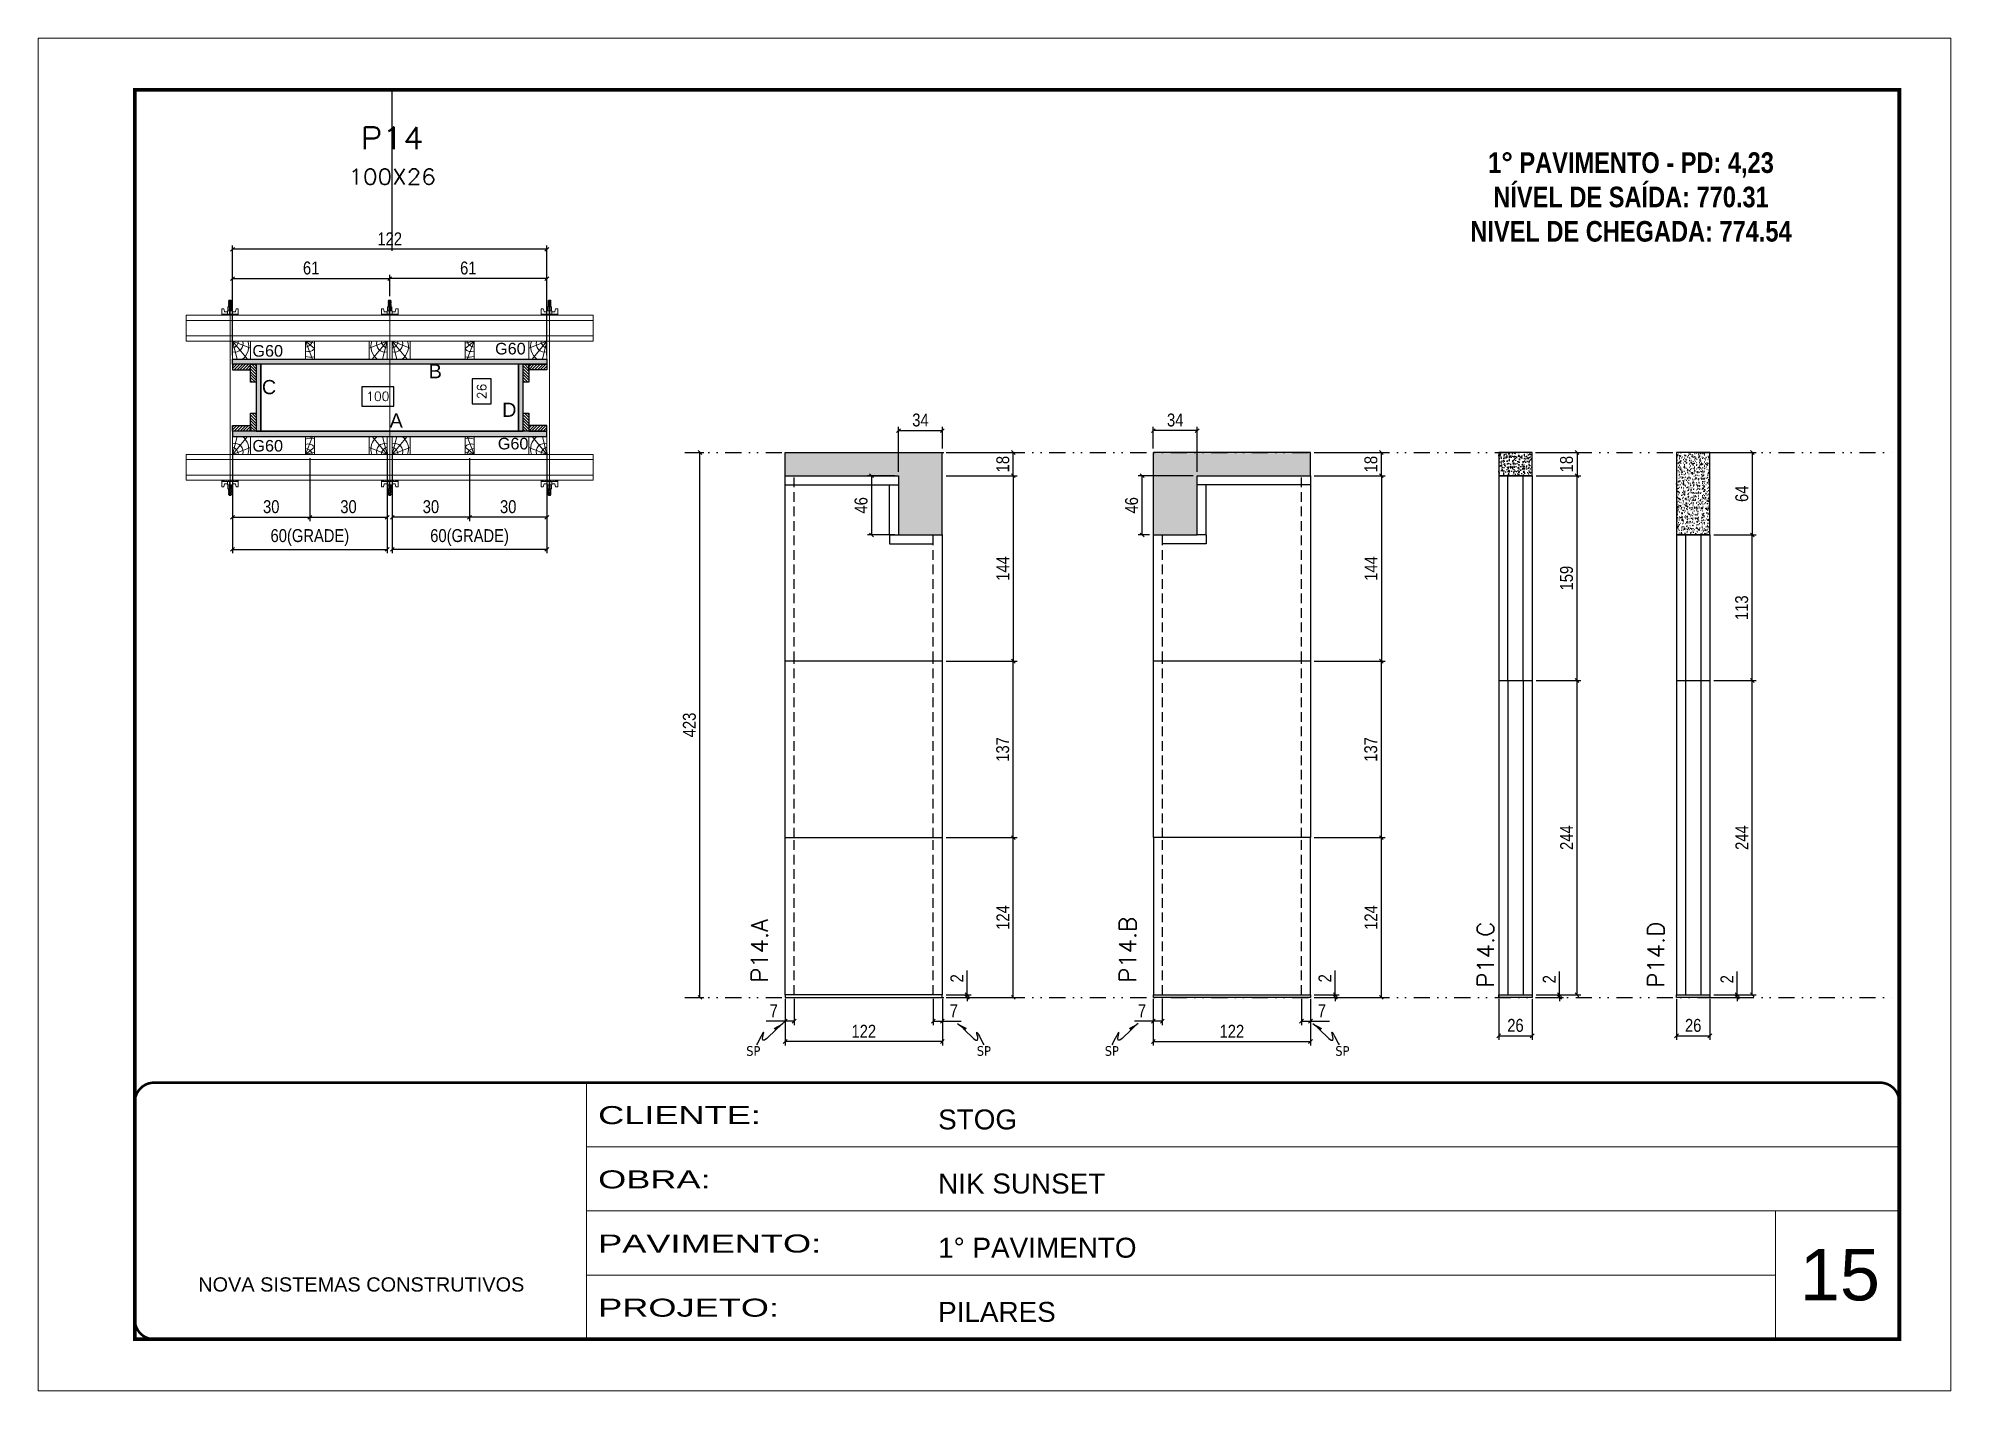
# Model space of a CAD drawing. Header units: millimetres. Extents: x 787 to 8287, y -592 to 17063.
# Drawn here: x 4609 to 6094, y 7448 to 8498 of the extents above; entities that cross this region are included whole.
import ezdxf
from ezdxf.enums import TextEntityAlignment as Align

# ---------------------------------------------------------------- set-up
doc = ezdxf.new("R2010")
doc.units = ezdxf.units.MM
for name, pattern in [('CONTINUO', [0]), ('DASHED', [0.75, 0.5, -0.25]), ('DIVIDE2', [0.625, 0.25, -0.125, 0, -0.125, 0, -0.125]), ('HIDDEN', [0.375, 0.25, -0.125])]:
    doc.linetypes.add(name, pattern=pattern)
for name, color, linetype, lineweight in [('CARIMBO', 255, 'Continuous', 9), ('Folhas', 255, 'Continuous', 9), ('Hachura', 251, 'Continuous', 9), ('Madeira', 126, 'Continuous', 18), ('Perfil Metálico', 224, 'Continuous', 18), ('SARRAFO DE PRESSAO', 251, 'DASHED', 9), ('Texto Seção', 7, 'Continuous', 15)]:
    doc.layers.add(name, color=color, linetype=linetype, lineweight=lineweight)
for name, color, linetype in [('CHAPA', 1, 'Continuous'), ('COTA', 241, 'Continuous'), ('Cota Seção (2x)', 241, 'Continuous'), ('NOMENCLATURA', 7, 'Continuous'), ('Nível', 160, 'Continuous'), ('Painéis', 200, 'Continuous'), ('SARR_2.2x7', 40, 'Continuous'), ('SARRAFO', 251, 'Continuous'), ('Sarrafo de Pressão', 42, 'HIDDEN'), ('texto', 7, 'Continuous'), ('Texto de Titulo', 7, 'Continuous'), ('Texto Qtd Sarr', 242, 'Continuous'), ('TEXTO_GERAL', 7, 'Continuous')]:
    doc.layers.add(name, color=color, linetype=linetype)
doc.styles.add('ARIAL', font='arial.ttf')
doc.styles.add('COTA TECNICA', font='techl___.ttf', dxfattribs={"height": 10})
doc.styles.add('COTA TECNICA 2X', font='techl___.ttf', dxfattribs={"height": 10})
doc.styles.add('COTA TECNICA-50', font='techl___.ttf', dxfattribs={"height": 10})
doc.styles.add('REGUA-120', font='ROMANS.shx', dxfattribs={"height": 15})
doc.styles.add('ROMANC', font='techb___.ttf', dxfattribs={"height": 2.5})
doc.styles.add('ROMANS', font='romans.shx')
doc.styles.add('SANSSERIF', font='sas_____.pfb')
doc.styles.get("Standard").update_dxf_attribs({"font": 'arial.ttf'})
doc.styles.add('Tecnologia', font='')
doc.styles.get('Tecnologia').set_extended_font_data('Forgotten Futurist')
doc.dimstyles.new('COTA PAINEL-50', dxfattribs={"dimtxt": 10, "dimasz": 3, "dimexe": 3, "dimexo": 3, "dimgap": 3, "dimtad": 1, "dimdec": 1, "dimzin": 12, "dimdsep": 46, "dimtxsty": 'COTA TECNICA-50', "dimblk1": 'OBLIQUE', "dimblk2": 'OBLIQUE', "dimsah": 1, "dimcen": 0.9, "dimclrd": 4, "dimclre": 4, "dimclrt": 240, "dimadec": 1, "dimazin": 3, "dimtfac": 1, "dimtdec": 1, "dimtmove": 0, "dimatfit": 3, "dimfxl": 0, "dimtolj": 1, "dimtzin": 12, "dimarcsym": 0})
doc.dimstyles.new('PAINEL', dxfattribs={"dimtxt": 10, "dimasz": 3, "dimexe": 3, "dimexo": 3, "dimgap": 3, "dimtad": 1, "dimdec": 1, "dimzin": 12, "dimdsep": 46, "dimtxsty": 'COTA TECNICA', "dimblk1": 'OBLIQUE', "dimblk2": 'OBLIQUE', "dimsah": 1, "dimcen": 0.9, "dimclrd": 4, "dimclre": 4, "dimclrt": 240, "dimadec": 1, "dimazin": 3, "dimtfac": 1, "dimtdec": 1, "dimtmove": 0, "dimatfit": 3, "dimfxl": 0, "dimtolj": 1, "dimtzin": 12, "dimarcsym": 0})
doc.dimstyles.new('SECAO PILAR', dxfattribs={"dimtxt": 10, "dimasz": 3, "dimexe": 3, "dimexo": 3, "dimgap": 3, "dimtad": 1, "dimdec": 1, "dimlfac": 0.5, "dimzin": 12, "dimdsep": 46, "dimtxsty": 'COTA TECNICA 2X', "dimblk1": 'OBLIQUE', "dimblk2": 'OBLIQUE', "dimsah": 1, "dimcen": 0.9, "dimclrd": 256, "dimclre": 256, "dimclrt": 256, "dimadec": 1, "dimazin": 3, "dimtfac": 1, "dimtdec": 1, "dimtmove": 0, "dimatfit": 3, "dimfxl": 0, "dimtolj": 1, "dimtzin": 12, "dimarcsym": 0})
doc.dimstyles.new('SECÇÃO 2', dxfattribs={"dimtxt": 7, "dimasz": 6, "dimexe": 0.18, "dimexo": 2, "dimgap": -4, "dimtad": 3, "dimdec": 1, "dimlfac": 0.5, "dimzin": 12, "dimdsep": 46, "dimtxsty": 'ROMANS', "dimblk": 'ARCHTICK', "dimcen": 0.09, "dimse1": 1, "dimse2": 1, "dimsd1": 1, "dimsd2": 1, "dimclrd": 180, "dimclre": 5, "dimclrt": 1, "dimadec": 0, "dimazin": 3, "dimtfac": 1, "dimtdec": 1, "dimtofl": 0, "dimtmove": 0, "dimatfit": 3, "dimldrblk": 'ARCHTICK', "dimfxl": 0, "dimtolj": 1, "dimtzin": 0, "dimarcsym": 0})
doc.dimstyles.get("Standard").update_dxf_attribs({"dimtxt": 0.18, "dimasz": 0.18, "dimexe": 0.18, "dimexo": 0.0625, "dimgap": 0.09, "dimtad": 0, "dimtih": 1, "dimtoh": 1, "dimdec": 4, "dimzin": 0, "dimdsep": 46, "dimtxsty": 'Standard', "dimcen": 0.09, "dimadec": 0, "dimazin": 0, "dimtfac": 1, "dimtdec": 4, "dimtofl": 0, "dimtmove": 0, "dimatfit": 3, "dimfxl": 0, "dimtolj": 1, "dimtzin": 0, "dimarcsym": 0})

msp = doc.modelspace()

# ---------------------------------------------------------------- texts
at = {"layer": 'CARIMBO', "style": 'ARIAL'}
msp.add_text('15', height=40, dxfattribs=at).set_placement((5976.86, 7518.56))
at = {"layer": 'NOMENCLATURA', "color": 2, "insert": (5845.74, 8436.55), "char_height": 16, "attachment_point": 2, "style": 'ROMANC'}
msp.add_mtext_dynamic_manual_height_columns('\\P1° PAVIMENTO - PD: 4,23\\PNÍVEL DE SAÍDA: 770.31\\PNIVEL DE CHEGADA: 774.54', width=328.3607, gutter_width=1, heights=[0], dxfattribs=at)
at = {"layer": 'texto', "color": 0, "char_height": 7.5, "attachment_point": 5}
for insert in [(5164.22, 7712.15), (5343.24, 7712.15), (5442.59, 7712.15), (5621.62, 7712.15)]:
    msp.add_mtext('{\\fTahoma|b0|i0|c0|p34;\\C4;SP}', dxfattribs=dict(at, insert=insert))
at = {"layer": 'Texto Seção', "color": 0, "linetype": 'Continuous', "style": 'SANSSERIF'}
for p in [(4775.29, 8255.74), (4963.72, 8257.46), (4775.29, 8182.04), (4965.84, 8183.72)]:
    msp.add_text('G60', height=9, dxfattribs=at).set_placement(p, align=Align.MIDDLE_LEFT)
at = {"layer": 'Texto Seção', "char_height": 13, "width": 285.3299, "attachment_point": 7, "rotation": 90, "style": 'REGUA-120'}
for s, insert in [('P14.A', (5175.52, 7765.08)), ('P14.B', (5461.37, 7765.08)), ('P14.C', (5739.29, 7761.24)), ('\\pt52;P14.D', (5871.58, 7761.24))]:
    msp.add_mtext(s, dxfattribs=dict(at, insert=insert))
at = {"layer": 'TEXTO_GERAL', "style": 'ARIAL'}
for s, p in [('B', (4917.29, 8239.91)), ('C', (4788.19, 8227.6)), ('D', (4974.76, 8209.99)), ('A', (4886.94, 8201.63))]:
    msp.add_text(s, height=11, dxfattribs=at).set_placement(p, align=Align.MIDDLE_CENTER)

# ---------------------------------------------------------------- blocks, each defined once
blk = doc.blocks.new('9999999999')
at = {"color": 30, "linetype": 'CONTINUO'}
for p, q in [((98564.6, 34230.2), (98564.6, 34429.4)), ((98564.6, 34379.6), (99584, 34379.6)), ((98564.6, 34329.8), (99488, 34329.8)), ((99584, 34329.8), (99488, 34329.8)), ((99488, 34329.8), (99488, 34230.2)), ((98564.6, 34280), (99488, 34280))]:
    blk.add_line(p, q, dxfattribs=at)
at = {"color": 30, "linetype": 'CONTINUO', "const_width": 2}
blk.add_lwpolyline([(99584, 34230.2), (99584, 34414.4, 0.414214), (99569, 34429.4), (98229, 34429.4, 0.414214), (98214, 34414.4), (98214, 34245.2, 0.414214), (98229, 34230.2), (99584, 34230.2)], format="xyb", dxfattribs=at)
at = {"layer": 'Folhas'}
blk.add_lwpolyline([(98139, 34190.2), (99624, 34190.2), (99624, 35240.2), (98139, 35240.2)], close=True, dxfattribs=at)
at = {"layer": 'Folhas', "color": 30, "const_width": 3}
blk.add_lwpolyline([(98214, 34230.2), (99584, 34230.2), (99584, 35200.2), (98214, 35200.2)], close=True, dxfattribs=at)
at = {"color": 7, "linetype": 'Continuous', "ltscale": 5, "style": 'ARIAL'}
for s, height, p in [('STOG', 15.48, (98837.7, 34393.1)), ('NIK SUNSET', 15.48, (98837.7, 34343.3)), ('1° PAVIMENTO', 15.483, (98837.7, 34293.5)), ('NOVA SISTEMAS CONSTRUTIVOS', 11.059, (98263.2, 34267.2)), ('PILARES', 15.48, (98837.7, 34243.7))]:
    blk.add_text(s, height=height, dxfattribs=at).set_placement(p)
at = {"layer": 'Folhas', "color": 7, "style": 'Tecnologia', "width": 1.5}
for s, p in [('CLIENTE:', (98573.7, 34397.2)), ('OBRA:', (98573.7, 34347.3)), ('PAVIMENTO:', (98573.7, 34297.5)), ('PROJETO:', (98573.7, 34247.7))]:
    blk.add_text(s, height=14, dxfattribs=at).set_placement(p)
blk = doc.blocks.new('titulo1')
at = {"layer": 'Defpoints', "color": 252, "linetype": 'HIDDEN', "ltscale": 2}
blk.add_line((0, 0), (0, 125), dxfattribs=at)
at = {"layer": 'Defpoints', "style": 'ROMANS', "oblique": 15}
blk.add_attdef('FOLHA', text='', height=10, dxfattribs=at).set_placement((0, 15.6), align=Align.MIDDLE_CENTER)
at = {"layer": 'Texto Qtd Sarr', "color": 3, "style": 'ROMANS', "oblique": 15}
for tag, height, p in [('TITULO', 17, (0, 71.4)), ('SEÇÃO', 12, (0, 41.5))]:
    blk.add_attdef(tag, text='', height=height, dxfattribs=at).set_placement(p, align=Align.MIDDLE_CENTER)
blk = doc.blocks.new('*D29')
at = {"layer": 'Cota Seção (2x)', "color": 180, "lineweight": -2}
for p, q in [((4885.2, 8227.9), (4860.2, 8227.9)), ((4860.2, 8227.9), (4860.2, 8212.9)), ((4885.2, 8212.9), (4885.2, 8227.9)), ((4860.2, 8212.9), (4885.2, 8212.9))]:
    blk.add_line(p, q, dxfattribs=at)
at = {"layer": 'Defpoints', "color": 0}
for p in [(4781.9, 8245.3), (4981.9, 8245.3), (4781.9, 8208.9)]:
    blk.add_point(p, dxfattribs=at)
at = {"layer": 'Cota Seção (2x)', "color": 1, "insert": (4872.7, 8220.4), "char_height": 7, "attachment_point": 5, "style": 'ROMANS'}
blk.add_mtext('\\A1;100', dxfattribs=at)
blk = doc.blocks.new('_ArchTick')
at = {"color": 0, "linetype": 'ByBlock', "const_width": 0.15}
blk.add_lwpolyline([(-0.5, -0.5), (0.5, 0.5)], dxfattribs=at)
blk = doc.blocks.new('_Oblique')
at = {"color": 0, "linetype": 'ByBlock', "lineweight": -2}
blk.add_line((-0.5, -0.5), (0.5, 0.5), dxfattribs=at)
blk = doc.blocks.new('*D30')
at = {"layer": 'Cota Seção (2x)', "lineweight": -2}
for p, q in [((4759.9, 8252.3), (4759.9, 8337.6)), ((5003.9, 8334.6), (4759.9, 8334.6)), ((5003.9, 8252.3), (5003.9, 8337.6))]:
    blk.add_line(p, q, dxfattribs=at)
at = {"layer": 'Defpoints', "color": 0}
for p in [(4759.9, 8334.6), (4759.9, 8249.3), (5003.9, 8249.3)]:
    blk.add_point(p, dxfattribs=at)
at = {"layer": 'Cota Seção (2x)', "lineweight": -2, "xscale": 3, "yscale": 3, "zscale": 3, "rotation": 180}
blk.add_blockref('_Oblique', (4759.9, 8334.6), dxfattribs=at)
at = {"layer": 'Cota Seção (2x)', "lineweight": -2, "xscale": 3, "yscale": 3, "zscale": 3}
blk.add_blockref('_Oblique', (5003.9, 8334.6), dxfattribs=at)
at = {"layer": 'Cota Seção (2x)', "insert": (4881.9, 8342.7), "char_height": 10, "attachment_point": 5, "style": 'COTA TECNICA 2X'}
blk.add_mtext('\\A1;122', dxfattribs=at)
blk = doc.blocks.new('*D31')
at = {"layer": 'Cota Seção (2x)', "lineweight": -2}
for p, q in [((4881.9, 8298.1), (4881.9, 8314.8)), ((5003.9, 8311.8), (4881.9, 8311.8)), ((5003.9, 8286.3), (5003.9, 8314.8))]:
    blk.add_line(p, q, dxfattribs=at)
at = {"layer": 'Defpoints', "color": 0}
for p in [(4881.9, 8311.8), (4881.9, 8295.1), (5003.9, 8283.3)]:
    blk.add_point(p, dxfattribs=at)
at = {"layer": 'Cota Seção (2x)', "lineweight": -2, "xscale": 3, "yscale": 3, "zscale": 3, "rotation": 180}
blk.add_blockref('_Oblique', (4881.9, 8311.8), dxfattribs=at)
at = {"layer": 'Cota Seção (2x)', "lineweight": -2, "xscale": 3, "yscale": 3, "zscale": 3}
blk.add_blockref('_Oblique', (5003.9, 8311.8), dxfattribs=at)
at = {"layer": 'Cota Seção (2x)', "insert": (4942.9, 8320), "char_height": 10, "attachment_point": 5, "style": 'COTA TECNICA 2X'}
blk.add_mtext('\\A1;61', dxfattribs=at)
blk = doc.blocks.new('*D32')
at = {"layer": 'Cota Seção (2x)', "lineweight": -2}
for p, q in [((4759.9, 8286.3), (4759.9, 8314.8)), ((4759.9, 8311.8), (4881.9, 8311.8)), ((4881.9, 8298.1), (4881.9, 8314.8))]:
    blk.add_line(p, q, dxfattribs=at)
at = {"layer": 'Defpoints', "color": 0}
for p in [(4881.9, 8311.8), (4881.9, 8295.1), (4759.9, 8283.3)]:
    blk.add_point(p, dxfattribs=at)
at = {"layer": 'Cota Seção (2x)', "lineweight": -2, "xscale": 3, "yscale": 3, "zscale": 3, "rotation": 180}
blk.add_blockref('_Oblique', (4759.9, 8311.8), dxfattribs=at)
at = {"layer": 'Cota Seção (2x)', "lineweight": -2, "xscale": 3, "yscale": 3, "zscale": 3}
blk.add_blockref('_Oblique', (4881.9, 8311.8), dxfattribs=at)
at = {"layer": 'Cota Seção (2x)', "insert": (4820.9, 8320), "char_height": 10, "attachment_point": 5, "style": 'COTA TECNICA 2X'}
blk.add_mtext('\\A1;61', dxfattribs=at)
blk = doc.blocks.new('*D33')
at = {"layer": 'Cota Seção (2x)', "color": 180, "lineweight": -2}
for p, q in [((4960.8, 8233.9), (4945.8, 8233.9)), ((4945.8, 8233.9), (4945.8, 8214.6)), ((4960.8, 8214.6), (4960.8, 8233.9)), ((4945.8, 8214.6), (4960.8, 8214.6))]:
    blk.add_line(p, q, dxfattribs=at)
at = {"layer": 'Defpoints', "color": 0}
for p in [(4981.9, 8245.3), (4964.8, 8193.3), (4981.9, 8193.3)]:
    blk.add_point(p, dxfattribs=at)
at = {"layer": 'Cota Seção (2x)', "color": 1, "insert": (4953.3, 8224.2), "char_height": 7, "attachment_point": 5, "rotation": 90, "style": 'ROMANS'}
blk.add_mtext('\\A1;26', dxfattribs=at)
blk = doc.blocks.new('C')
at = {"layer": 'Hachura', "color": 0}
for p, q in [((0, 3.22), (0, -3.22)), ((0.45, 3.22), (0, 3.22)), ((0.46, 3.16), (0, 3.16)), ((0.46, 3.05), (0, 3.05)), ((0.46, 2.88), (0, 2.88)), ((0, 2.75), (0, -1.16)), ((0.46, 2.65), (0, 2.65)), ((0.46, 2.23), (0, 2.23)), ((0.46, 1.51), (0, 1.51)), ((0.39, 0.49), (0.17, 0.49)), ((0.45, -3.23), (0.45, 3.22)), ((0.45, 3.22), (2.58, 3.22)), ((1.74, 0.97), (0.45, 0.97)), ((1.45, 0.1), (0.45, 0.1)), ((1.35, 1.94), (1.35, 0.96)), ((2.58, 2.39), (1.47, 2.09)), ((1.74, -0.97), (1.74, 0.97)), ((1.74, 0.97), (1.74, 0.84)), ((1.74, 0.97), (1.74, 0.84)), ((1.74, 0.84), (3.35, 0.84)), ((3.35, 0.45), (1.74, 0.45)), ((2.58, 3.22), (2.58, 2.39)), ((3.32, 0.84), (3.32, -0.84)), ((3.35, 0.84), (3.35, -0.84)), ((3.68, 0.45), (3.35, 0.45)), ((3.84, -0.52), (3.35, 0.45)), ((3.35, 0.06), (3.67, -0.57)), ((3.68, 0.45), (4.16, -0.52)), ((3.72, 0.5), (4.25, -0.57)), ((4.37, -0.55), (3.83, 0.53)), ((4.15, 0.45), (3.93, 0.45)), ((4.42, -0.52), (3.93, 0.45)), ((4.15, 0.45), (4.26, 0.45)), ((4.26, 0.45), (4.74, -0.52)), ((4.3, 0.5), (4.83, -0.57)), ((4.95, -0.55), (4.41, 0.53)), ((4.51, 0.45), (4.84, 0.45)), ((5, -0.52), (4.51, 0.45)), ((4.84, 0.45), (5.32, -0.52)), ((4.88, 0.5), (5.41, -0.57)), ((5.53, -0.55), (4.99, 0.53)), ((5.58, -0.52), (5.09, 0.45)), ((5.42, 0.45), (5.09, 0.45)), ((5.58, -0.52), (5.09, 0.45)), ((5.42, 0.45), (5.74, -0.19)), ((5.46, 0.5), (5.74, -0.07)), ((5.74, 0.19), (5.57, 0.53)), ((5.74, 0.32), (5.68, 0.45)), ((5.68, 0.45), (5.74, 0.45)), ((5.74, 0.45), (5.9, 0.29)), ((5.74, 0.45), (5.74, -0.52)), ((5.9, -0.36), (5.9, 0.29)), ((0.45, 0), (0, 0)), ((0.46, -1.52), (0, -1.52)), ((0.46, -2.23), (0, -2.23)), ((0.46, -2.65), (0, -2.65)), ((0.46, -2.88), (0, -2.88)), ((0.46, -3.05), (0, -3.05)), ((0.46, -3.16), (0, -3.16)), ((0, -3.22), (2.57, -3.22)), ((0.08, -0.48), (0.29, -0.48)), ((0.29, -0.48), (0.4, -0.48)), ((0.45, 0), (0.45, -0.97)), ((0.45, -0.16), (1.45, -0.16)), ((0.45, -0.65), (0.45, -0.32)), ((0.45, -3.23), (0.45, -0.65)), ((0.45, -0.97), (1.74, -0.97)), ((1.35, -1.94), (1.35, -0.97)), ((2.58, -2.39), (1.47, -2.1)), ((3.35, -0.32), (1.74, -0.32)), ((3.35, -0.84), (1.74, -0.84)), ((2.58, -3.23), (2.58, -2.39)), ((3.35, -0.07), (3.58, -0.52)), ((3.35, -0.52), (3.58, -0.52)), ((3.84, -0.52), (4.16, -0.52)), ((4.42, -0.52), (4.74, -0.52)), ((4.63, -0.52), (4.74, -0.52)), ((5, -0.52), (5.32, -0.52)), ((5.58, -0.52), (5.74, -0.52)), ((5.74, -0.52), (5.9, -0.36)), ((5.74, -0.52), (5.74, -0.52))]:
    blk.add_line(p, q, dxfattribs=at)
for centre, radius, start, end in [((1.52, 1.94), 0.161, 104.74356, 180), ((1.44, -0.03), 0.129, 272.69497, 87.30503), ((3.81, 0.39), 0.143, 25.56881, 154.43119), ((4.39, 0.39), 0.143, 25.56881, 154.43119), ((4.97, 0.39), 0.143, 25.56881, 154.43119), ((5.55, 0.39), 0.143, 25.56881, 154.43119), ((0.17, -0.37), 0.174, 221.74404, 317.85924), ((1.52, -1.94), 0.161, 180, 255.25644), ((3.71, -0.4), 0.174, 222.14076, 318.25596), ((4.29, -0.4), 0.174, 222.14076, 318.25596), ((4.87, -0.4), 0.174, 222.14076, 318.25596), ((5.45, -0.4), 0.174, 222.14076, 318.25596), ((5.61, -0.4), 0.174, 317.85924, 318.25596)]:
    blk.add_arc(centre, radius, start, end, dxfattribs=at)
blk = doc.blocks.new('PONTALETE')
at = {"layer": 'Madeira'}
for q in [(2.71, 7), (7, 5.76), (7, 1.74)]:
    blk.add_line((0, 0), q, dxfattribs=at)
blk.add_lwpolyline([(0, 0), (7, 0), (7, 7), (0, 7)], close=True, dxfattribs=at)
for centre, radius, start, end in [((2.04, 0.06), 6.23, 37.28179, 109.09128), ((1.09, 0.9), 3.19, 343.60304, 109.98471), ((-0.21, -0.78), 3.09, 14.63219, 86.0383)]:
    blk.add_arc(centre, radius, start, end, dxfattribs=at)
blk = doc.blocks.new('*D34')
at = {"layer": 'Cota Seção (2x)', "lineweight": -2}
for p, q in [((4883.9, 8176.7), (4883.9, 8098.6)), ((5003.9, 8176.7), (5003.9, 8098.6)), ((5003.9, 8101.6), (4883.9, 8101.6))]:
    blk.add_line(p, q, dxfattribs=at)
at = {"layer": 'Defpoints', "color": 0}
for p in [(4883.9, 8179.7), (5003.9, 8179.7), (4883.9, 8101.6)]:
    blk.add_point(p, dxfattribs=at)
at = {"layer": 'Cota Seção (2x)', "lineweight": -2, "xscale": 3, "yscale": 3, "zscale": 3, "rotation": 180}
blk.add_blockref('_Oblique', (4883.9, 8101.6), dxfattribs=at)
at = {"layer": 'Cota Seção (2x)', "lineweight": -2, "xscale": 3, "yscale": 3, "zscale": 3}
blk.add_blockref('_Oblique', (5003.9, 8101.6), dxfattribs=at)
at = {"layer": 'Cota Seção (2x)', "insert": (4943.9, 8110.8), "char_height": 10, "attachment_point": 5, "style": 'COTA TECNICA 2X'}
blk.add_mtext('\\A1;60(GRADE)', dxfattribs=at)
blk = doc.blocks.new('MEIO PONTALETE')
at = {"layer": 'Madeira'}
for q in [(2.71, 7), (3.5, 2.88), (3.5, 0.87)]:
    blk.add_line((0, 0), q, dxfattribs=at)
blk.add_lwpolyline([(0, 0), (3.5, 0), (3.5, 7), (0, 7)], close=True, dxfattribs=at)
for centre, radius, start, end in [((2.04, 0.06), 6.23, 76.44987, 109.09128), ((1.09, 0.9), 3.19, 40.90626, 109.98471), ((-0.21, -0.78), 3.09, 14.63219, 86.0383)]:
    blk.add_arc(centre, radius, start, end, dxfattribs=at)
blk = doc.blocks.new('*D1104')
at = {"layer": 'Cota Seção (2x)', "lineweight": -2}
for p, q in [((4943.9, 8172.3), (4943.9, 8123.5)), ((5003.9, 8172.3), (5003.9, 8123.5)), ((5003.9, 8126.5), (4943.9, 8126.5))]:
    blk.add_line(p, q, dxfattribs=at)
at = {"layer": 'Defpoints', "color": 0}
for p in [(4943.9, 8175.3), (5003.9, 8175.3), (4943.9, 8126.5)]:
    blk.add_point(p, dxfattribs=at)
at = {"layer": 'Cota Seção (2x)', "lineweight": -2, "xscale": 3, "yscale": 3, "zscale": 3, "rotation": 180}
blk.add_blockref('_Oblique', (4943.9, 8126.5), dxfattribs=at)
at = {"layer": 'Cota Seção (2x)', "lineweight": -2, "xscale": 3, "yscale": 3, "zscale": 3}
blk.add_blockref('_Oblique', (5003.9, 8126.5), dxfattribs=at)
at = {"layer": 'Cota Seção (2x)', "insert": (4973.9, 8134.7), "char_height": 10, "attachment_point": 5, "style": 'COTA TECNICA 2X'}
blk.add_mtext('\\A1;30', dxfattribs=at)
blk = doc.blocks.new('*D1105')
at = {"layer": 'Cota Seção (2x)', "lineweight": -2}
for p, q in [((4883.9, 8172.3), (4883.9, 8123.5)), ((4943.9, 8172.3), (4943.9, 8123.5)), ((4943.9, 8126.5), (4883.9, 8126.5))]:
    blk.add_line(p, q, dxfattribs=at)
at = {"layer": 'Defpoints', "color": 0}
for p in [(4883.9, 8175.3), (4943.9, 8175.3), (4883.9, 8126.5)]:
    blk.add_point(p, dxfattribs=at)
at = {"layer": 'Cota Seção (2x)', "lineweight": -2, "xscale": 3, "yscale": 3, "zscale": 3, "rotation": 180}
blk.add_blockref('_Oblique', (4883.9, 8126.5), dxfattribs=at)
at = {"layer": 'Cota Seção (2x)', "lineweight": -2, "xscale": 3, "yscale": 3, "zscale": 3}
blk.add_blockref('_Oblique', (4943.9, 8126.5), dxfattribs=at)
at = {"layer": 'Cota Seção (2x)', "insert": (4913.9, 8134.7), "char_height": 10, "attachment_point": 5, "style": 'COTA TECNICA 2X'}
blk.add_mtext('\\A1;30', dxfattribs=at)
blk = doc.blocks.new('*D35')
at = {"layer": 'Cota Seção (2x)', "lineweight": -2}
for p, q in [((4759.9, 8176.7), (4759.9, 8098.6)), ((4879.9, 8176.7), (4879.9, 8098.6)), ((4759.9, 8101.6), (4879.9, 8101.6))]:
    blk.add_line(p, q, dxfattribs=at)
at = {"layer": 'Defpoints', "color": 0}
for p in [(4759.9, 8179.7), (4879.9, 8179.7), (4879.9, 8101.6)]:
    blk.add_point(p, dxfattribs=at)
at = {"layer": 'Cota Seção (2x)', "lineweight": -2, "xscale": 3, "yscale": 3, "zscale": 3, "rotation": 180}
blk.add_blockref('_Oblique', (4759.9, 8101.6), dxfattribs=at)
at = {"layer": 'Cota Seção (2x)', "lineweight": -2, "xscale": 3, "yscale": 3, "zscale": 3}
blk.add_blockref('_Oblique', (4879.9, 8101.6), dxfattribs=at)
at = {"layer": 'Cota Seção (2x)', "insert": (4819.9, 8110.8), "char_height": 10, "attachment_point": 5, "style": 'COTA TECNICA 2X'}
blk.add_mtext('\\A1;60(GRADE)', dxfattribs=at)
blk = doc.blocks.new('*D1106')
at = {"layer": 'Cota Seção (2x)', "lineweight": -2}
for p, q in [((4759.9, 8172.3), (4759.9, 8123.5)), ((4819.9, 8172.3), (4819.9, 8123.5)), ((4759.9, 8126.5), (4819.9, 8126.5))]:
    blk.add_line(p, q, dxfattribs=at)
at = {"layer": 'Defpoints', "color": 0}
for p in [(4759.9, 8175.3), (4819.9, 8175.3), (4819.9, 8126.5)]:
    blk.add_point(p, dxfattribs=at)
at = {"layer": 'Cota Seção (2x)', "lineweight": -2, "xscale": 3, "yscale": 3, "zscale": 3, "rotation": 180}
blk.add_blockref('_Oblique', (4759.9, 8126.5), dxfattribs=at)
at = {"layer": 'Cota Seção (2x)', "lineweight": -2, "xscale": 3, "yscale": 3, "zscale": 3}
blk.add_blockref('_Oblique', (4819.9, 8126.5), dxfattribs=at)
at = {"layer": 'Cota Seção (2x)', "insert": (4789.9, 8134.7), "char_height": 10, "attachment_point": 5, "style": 'COTA TECNICA 2X'}
blk.add_mtext('\\A1;30', dxfattribs=at)
blk = doc.blocks.new('*D1107')
at = {"layer": 'Cota Seção (2x)', "lineweight": -2}
for p, q in [((4819.9, 8172.3), (4819.9, 8123.5)), ((4879.9, 8172.3), (4879.9, 8123.5)), ((4819.9, 8126.5), (4879.9, 8126.5))]:
    blk.add_line(p, q, dxfattribs=at)
at = {"layer": 'Defpoints', "color": 0}
for p in [(4819.9, 8175.3), (4879.9, 8175.3), (4879.9, 8126.5)]:
    blk.add_point(p, dxfattribs=at)
at = {"layer": 'Cota Seção (2x)', "lineweight": -2, "xscale": 3, "yscale": 3, "zscale": 3, "rotation": 180}
blk.add_blockref('_Oblique', (4819.9, 8126.5), dxfattribs=at)
at = {"layer": 'Cota Seção (2x)', "lineweight": -2, "xscale": 3, "yscale": 3, "zscale": 3}
blk.add_blockref('_Oblique', (4879.9, 8126.5), dxfattribs=at)
at = {"layer": 'Cota Seção (2x)', "insert": (4849.9, 8134.7), "char_height": 10, "attachment_point": 5, "style": 'COTA TECNICA 2X'}
blk.add_mtext('\\A1;30', dxfattribs=at)
blk = doc.blocks.new('*D1224')
at = {"layer": 'COTA', "color": 4, "lineweight": -2}
for p, q in [((5114, 8176.8), (5125.8, 8176.8)), ((5122.8, 7753.8), (5122.8, 8176.8)), ((5114, 7753.8), (5125.8, 7753.8))]:
    blk.add_line(p, q, dxfattribs=at)
at = {"layer": 'Defpoints', "color": 0}
for p in [(5111, 8176.8), (5122.8, 8176.8), (5111, 7753.8)]:
    blk.add_point(p, dxfattribs=at)
at = {"layer": 'COTA', "color": 4, "lineweight": -2, "xscale": 3, "yscale": 3, "zscale": 3}
for p, rotation in [((5122.8, 8176.8), 90), ((5122.8, 7753.8), 270)]:
    blk.add_blockref('_Oblique', p, dxfattribs=dict(at, rotation=rotation))
at = {"layer": 'COTA', "color": 240, "insert": (5114.6, 7965.3), "char_height": 10, "attachment_point": 5, "rotation": 90, "style": 'COTA TECNICA-50'}
blk.add_mtext('\\A1;423', dxfattribs=at)
blk = doc.blocks.new('*D281')
at = {"layer": 'COTA', "color": 4, "lineweight": -2}
for p, q in [((5189, 7752.8), (5189, 7716.5)), ((5311, 7752.8), (5311, 7716.5)), ((5311, 7719.5), (5189, 7719.5))]:
    blk.add_line(p, q, dxfattribs=at)
at = {"layer": 'Defpoints', "color": 0}
for p in [(5189, 7755.8), (5311, 7755.8), (5189, 7719.5)]:
    blk.add_point(p, dxfattribs=at)
at = {"layer": 'COTA', "color": 4, "lineweight": -2, "xscale": 3, "yscale": 3, "zscale": 3, "rotation": 180}
blk.add_blockref('_Oblique', (5189, 7719.5), dxfattribs=at)
at = {"layer": 'COTA', "color": 4, "lineweight": -2, "xscale": 3, "yscale": 3, "zscale": 3}
blk.add_blockref('_Oblique', (5311, 7719.5), dxfattribs=at)
at = {"layer": 'COTA', "color": 240, "insert": (5250, 7727.5), "char_height": 10, "attachment_point": 5, "style": 'COTA TECNICA'}
blk.add_mtext('\\A1;122', dxfattribs=at)
blk = doc.blocks.new('*D282')
at = {"layer": 'COTA', "color": 4, "lineweight": -2}
for p, q in [((5304, 7752.8), (5304, 7732.3)), ((5311, 7750.8), (5311, 7732.3)), ((5304, 7735.3), (5311, 7735.3)), ((5311, 7735.3), (5325.7, 7735.3))]:
    blk.add_line(p, q, dxfattribs=at)
at = {"layer": 'Defpoints', "color": 0}
for p in [(5304, 7755.8), (5311, 7753.8), (5311, 7735.3)]:
    blk.add_point(p, dxfattribs=at)
at = {"layer": 'COTA', "color": 4, "lineweight": -2, "xscale": 3, "yscale": 3, "zscale": 3, "rotation": 180}
blk.add_blockref('_Oblique', (5304, 7735.3), dxfattribs=at)
at = {"layer": 'COTA', "color": 4, "lineweight": -2, "xscale": 3, "yscale": 3, "zscale": 3}
blk.add_blockref('_Oblique', (5311, 7735.3), dxfattribs=at)
at = {"layer": 'COTA', "color": 240, "insert": (5319.9, 7743.4), "char_height": 10, "attachment_point": 5, "style": 'COTA TECNICA-50'}
blk.add_mtext('\\A1;7', dxfattribs=at)
blk = doc.blocks.new('*D283')
at = {"layer": 'COTA', "color": 4, "lineweight": -2}
for p, q in [((5196, 7752.8), (5196, 7732.3)), ((5189, 7750.8), (5189, 7732.3)), ((5189, 7735.3), (5174.3, 7735.3)), ((5196, 7735.3), (5189, 7735.3))]:
    blk.add_line(p, q, dxfattribs=at)
at = {"layer": 'Defpoints', "color": 0}
for p in [(5189, 7753.8), (5196, 7755.8), (5189, 7735.3)]:
    blk.add_point(p, dxfattribs=at)
at = {"layer": 'COTA', "color": 4, "lineweight": -2, "xscale": 3, "yscale": 3, "zscale": 3, "rotation": 180}
blk.add_blockref('_Oblique', (5189, 7735.3), dxfattribs=at)
at = {"layer": 'COTA', "color": 4, "lineweight": -2, "xscale": 3, "yscale": 3, "zscale": 3}
blk.add_blockref('_Oblique', (5196, 7735.3), dxfattribs=at)
at = {"layer": 'COTA', "color": 240, "insert": (5180.1, 7743.4), "char_height": 10, "attachment_point": 5, "style": 'COTA TECNICA-50'}
blk.add_mtext('\\A1;7', dxfattribs=at)
blk = doc.blocks.new('*D284')
at = {"layer": 'COTA', "color": 4, "linetype": 'ByBlock', "lineweight": -2}
for p, q in [((5314, 7877.8), (5369.1, 7877.8)), ((5366.1, 7753.8), (5366.1, 7877.8)), ((5314, 7753.8), (5369.1, 7753.8))]:
    blk.add_line(p, q, dxfattribs=at)
at = {"layer": 'Defpoints', "color": 0, "linetype": 'ByBlock'}
for p in [(5311, 7877.8), (5366.1, 7877.8), (5311, 7753.8)]:
    blk.add_point(p, dxfattribs=at)
at = {"layer": 'COTA', "color": 4, "linetype": 'ByBlock', "lineweight": -2, "xscale": 3, "yscale": 3, "zscale": 3}
for p, rotation in [((5366.1, 7877.8), 90), ((5366.1, 7753.8), 270)]:
    blk.add_blockref('_Oblique', p, dxfattribs=dict(at, rotation=rotation))
at = {"layer": 'COTA', "color": 240, "linetype": 'ByBlock', "insert": (5358, 7815.8), "char_height": 10, "attachment_point": 5, "rotation": 90, "style": 'COTA TECNICA'}
blk.add_mtext('\\A1;124', dxfattribs=at)
blk = doc.blocks.new('*D285')
at = {"layer": 'COTA', "color": 4, "lineweight": -2}
for p, q in [((5330.3, 7755.8), (5330.3, 7774.6)), ((5314, 7755.8), (5333.3, 7755.8)), ((5314, 7753.8), (5333.3, 7753.8)), ((5330.3, 7753.8), (5330.3, 7755.8)), ((5330.3, 7753.8), (5330.3, 7750.8))]:
    blk.add_line(p, q, dxfattribs=at)
at = {"layer": 'Defpoints', "color": 0}
for p in [(5311, 7755.8), (5311, 7753.8), (5330.3, 7753.8)]:
    blk.add_point(p, dxfattribs=at)
at = {"layer": 'COTA', "color": 4, "lineweight": -2, "xscale": 3, "yscale": 3, "zscale": 3}
for p, rotation in [((5330.3, 7755.8), 270), ((5330.3, 7753.8), 90)]:
    blk.add_blockref('_Oblique', p, dxfattribs=dict(at, rotation=rotation))
at = {"layer": 'COTA', "color": 240, "insert": (5322.3, 7768.6), "char_height": 10, "attachment_point": 5, "rotation": 90, "style": 'COTA TECNICA-50'}
blk.add_mtext('\\A1;2', dxfattribs=at)
blk = doc.blocks.new('*D286')
at = {"layer": 'COTA', "color": 4, "linetype": 'ByBlock', "lineweight": -2}
for p, q in [((5314, 7877.8), (5369.1, 7877.8)), ((5366.1, 7753.8), (5366.1, 7877.8)), ((5314, 7753.8), (5369.1, 7753.8))]:
    blk.add_line(p, q, dxfattribs=at)
at = {"layer": 'Defpoints', "color": 0, "linetype": 'ByBlock'}
for p in [(5311, 7877.8), (5366.1, 7877.8), (5311, 7753.8)]:
    blk.add_point(p, dxfattribs=at)
at = {"layer": 'COTA', "color": 4, "linetype": 'ByBlock', "lineweight": -2, "xscale": 3, "yscale": 3, "zscale": 3}
for p, rotation in [((5366.1, 7877.8), 90), ((5366.1, 7753.8), 270)]:
    blk.add_blockref('_Oblique', p, dxfattribs=dict(at, rotation=rotation))
at = {"layer": 'COTA', "color": 240, "linetype": 'ByBlock', "insert": (5358, 7815.8), "char_height": 10, "attachment_point": 5, "rotation": 90, "style": 'COTA TECNICA'}
blk.add_mtext('\\A1;124', dxfattribs=at)
blk = doc.blocks.new('*D287')
at = {"layer": 'COTA', "color": 4, "lineweight": -2}
for p, q in [((5314, 8014.8), (5369.1, 8014.8)), ((5366.1, 7877.8), (5366.1, 8014.8)), ((5314, 7877.8), (5369.1, 7877.8))]:
    blk.add_line(p, q, dxfattribs=at)
at = {"layer": 'Defpoints', "color": 0}
for p in [(5311, 8014.8), (5366.1, 8014.8), (5311, 7877.8)]:
    blk.add_point(p, dxfattribs=at)
at = {"layer": 'COTA', "color": 4, "lineweight": -2, "xscale": 3, "yscale": 3, "zscale": 3}
for p, rotation in [((5366.1, 8014.8), 90), ((5366.1, 7877.8), 270)]:
    blk.add_blockref('_Oblique', p, dxfattribs=dict(at, rotation=rotation))
at = {"layer": 'COTA', "color": 240, "insert": (5357.9, 7946.3), "char_height": 10, "attachment_point": 5, "rotation": 90, "style": 'COTA TECNICA-50'}
blk.add_mtext('\\A1;137', dxfattribs=at)
blk = doc.blocks.new('*D288')
at = {"layer": 'COTA', "color": 4, "lineweight": -2}
for p, q in [((5314, 8176.8), (5369.1, 8176.8)), ((5366.1, 8158.8), (5366.1, 8176.8)), ((5314, 8158.8), (5369.1, 8158.8))]:
    blk.add_line(p, q, dxfattribs=at)
at = {"layer": 'Defpoints', "color": 0}
for p in [(5311, 8176.8), (5366.1, 8176.8), (5311, 8158.8)]:
    blk.add_point(p, dxfattribs=at)
at = {"layer": 'COTA', "color": 4, "lineweight": -2, "xscale": 3, "yscale": 3, "zscale": 3}
for p, rotation in [((5366.1, 8176.8), 90), ((5366.1, 8158.8), 270)]:
    blk.add_blockref('_Oblique', p, dxfattribs=dict(at, rotation=rotation))
at = {"layer": 'COTA', "color": 240, "insert": (5358, 8167.8), "char_height": 10, "attachment_point": 5, "rotation": 90, "style": 'COTA TECNICA-50'}
blk.add_mtext('\\A1;18', dxfattribs=at)
blk = doc.blocks.new('*D252')
at = {"layer": 'COTA', "color": 4, "lineweight": -2}
for p, q in [((5314, 8158.8), (5369.1, 8158.8)), ((5366.1, 8158.8), (5366.1, 8014.8)), ((5314, 8014.8), (5369.1, 8014.8))]:
    blk.add_line(p, q, dxfattribs=at)
at = {"layer": 'Defpoints', "color": 0}
for p in [(5311, 8158.8), (5311, 8014.8), (5366.1, 8014.8)]:
    blk.add_point(p, dxfattribs=at)
at = {"layer": 'COTA', "color": 4, "lineweight": -2, "xscale": 3, "yscale": 3, "zscale": 3}
for p, rotation in [((5366.1, 8158.8), 90), ((5366.1, 8014.8), 270)]:
    blk.add_blockref('_Oblique', p, dxfattribs=dict(at, rotation=rotation))
at = {"layer": 'COTA', "color": 240, "insert": (5358, 8086.8), "char_height": 10, "attachment_point": 5, "rotation": 90, "style": 'COTA TECNICA-50'}
blk.add_mtext('\\A1;144', dxfattribs=at)
blk = doc.blocks.new('*D253')
at = {"layer": 'COTA', "color": 4, "lineweight": -2}
for p, q in [((5881, 7752.8), (5881, 7720.9)), ((5907, 7752.8), (5907, 7720.9)), ((5881, 7723.9), (5907, 7723.9))]:
    blk.add_line(p, q, dxfattribs=at)
at = {"layer": 'Defpoints', "color": 0}
for p in [(5881, 7755.8), (5907, 7755.8), (5907, 7723.9)]:
    blk.add_point(p, dxfattribs=at)
at = {"layer": 'COTA', "color": 4, "lineweight": -2, "xscale": 3, "yscale": 3, "zscale": 3, "rotation": 180}
blk.add_blockref('_Oblique', (5881, 7723.9), dxfattribs=at)
at = {"layer": 'COTA', "color": 4, "lineweight": -2, "xscale": 3, "yscale": 3, "zscale": 3}
blk.add_blockref('_Oblique', (5907, 7723.9), dxfattribs=at)
at = {"layer": 'COTA', "color": 240, "insert": (5894, 7732), "char_height": 10, "attachment_point": 5, "style": 'COTA TECNICA'}
blk.add_mtext('\\A1;26', dxfattribs=at)
blk = doc.blocks.new('*D254')
at = {"layer": 'COTA', "color": 4, "lineweight": -2}
for p, q in [((5928.2, 7755.8), (5928.2, 7773.9)), ((5910, 7755.8), (5931.2, 7755.8)), ((5910, 7753.8), (5931.2, 7753.8)), ((5928.2, 7753.8), (5928.2, 7755.8)), ((5928.2, 7753.8), (5928.2, 7750.8))]:
    blk.add_line(p, q, dxfattribs=at)
at = {"layer": 'Defpoints', "color": 0}
for p in [(5907, 7755.8), (5907, 7753.8), (5928.2, 7755.8)]:
    blk.add_point(p, dxfattribs=at)
at = {"layer": 'COTA', "color": 4, "lineweight": -2, "xscale": 3, "yscale": 3, "zscale": 3}
for p, rotation in [((5928.2, 7755.8), 270), ((5928.2, 7753.8), 90)]:
    blk.add_blockref('_Oblique', p, dxfattribs=dict(at, rotation=rotation))
at = {"layer": 'COTA', "color": 240, "insert": (5920.2, 7767.9), "char_height": 10, "attachment_point": 5, "rotation": 90, "style": 'COTA TECNICA-50'}
blk.add_mtext('\\A1;2', dxfattribs=at)
blk = doc.blocks.new('*D1211')
at = {"layer": 'COTA', "color": 4, "linetype": 'ByBlock', "lineweight": -2}
for p, q in [((5910, 8176.8), (5942.9, 8176.8)), ((5939.9, 8176.8), (5939.9, 8112.8)), ((5910, 8112.8), (5942.9, 8112.8))]:
    blk.add_line(p, q, dxfattribs=at)
at = {"layer": 'Defpoints', "color": 0, "linetype": 'ByBlock'}
for p in [(5907, 8176.8), (5907, 8112.8), (5939.9, 8112.8)]:
    blk.add_point(p, dxfattribs=at)
at = {"layer": 'COTA', "color": 4, "linetype": 'ByBlock', "lineweight": -2, "xscale": 3, "yscale": 3, "zscale": 3}
for p, rotation in [((5939.9, 8176.8), 90), ((5939.9, 8112.8), 270)]:
    blk.add_blockref('_Oblique', p, dxfattribs=dict(at, rotation=rotation))
at = {"layer": 'COTA', "color": 240, "linetype": 'ByBlock', "insert": (5931.8, 8144.8), "char_height": 10, "attachment_point": 5, "rotation": 90, "style": 'COTA TECNICA'}
blk.add_mtext('\\A1;64', dxfattribs=at)
blk = doc.blocks.new('*D1212')
at = {"layer": 'COTA', "color": 4, "lineweight": -2}
for p, q in [((5910, 7999.8), (5942.9, 7999.8)), ((5939.9, 7755.8), (5939.9, 7999.8)), ((5910, 7755.8), (5942.9, 7755.8))]:
    blk.add_line(p, q, dxfattribs=at)
at = {"layer": 'Defpoints', "color": 0}
for p in [(5907, 7999.8), (5939.9, 7999.8), (5907, 7755.8)]:
    blk.add_point(p, dxfattribs=at)
at = {"layer": 'COTA', "color": 4, "lineweight": -2, "xscale": 3, "yscale": 3, "zscale": 3}
for p, rotation in [((5939.9, 7999.8), 90), ((5939.9, 7755.8), 270)]:
    blk.add_blockref('_Oblique', p, dxfattribs=dict(at, rotation=rotation))
at = {"layer": 'COTA', "color": 240, "insert": (5931.8, 7877.8), "char_height": 10, "attachment_point": 5, "rotation": 90, "style": 'COTA TECNICA-50'}
blk.add_mtext('\\A1;244', dxfattribs=at)
blk = doc.blocks.new('*D255')
at = {"layer": 'COTA', "color": 4, "lineweight": -2}
for p, q in [((5910, 8112.8), (5942.9, 8112.8)), ((5939.9, 7999.8), (5939.9, 8112.8)), ((5910, 7999.8), (5942.9, 7999.8))]:
    blk.add_line(p, q, dxfattribs=at)
at = {"layer": 'Defpoints', "color": 0}
for p in [(5907, 8112.8), (5939.9, 8112.8), (5907, 7999.8)]:
    blk.add_point(p, dxfattribs=at)
at = {"layer": 'COTA', "color": 4, "lineweight": -2, "xscale": 3, "yscale": 3, "zscale": 3}
for p, rotation in [((5939.9, 8112.8), 90), ((5939.9, 7999.8), 270)]:
    blk.add_blockref('_Oblique', p, dxfattribs=dict(at, rotation=rotation))
at = {"layer": 'COTA', "color": 240, "insert": (5931.7, 8056.3), "char_height": 10, "attachment_point": 5, "rotation": 90, "style": 'COTA TECNICA-50'}
blk.add_mtext('\\A1;113', dxfattribs=at)
blk = doc.blocks.new('*D256')
at = {"layer": 'COTA', "color": 4, "lineweight": -2}
for p, q in [((5474.8, 7752.8), (5474.8, 7716.5)), ((5596.8, 7752.8), (5596.8, 7716.5)), ((5474.8, 7719.5), (5596.8, 7719.5))]:
    blk.add_line(p, q, dxfattribs=at)
at = {"layer": 'Defpoints', "color": 0}
for p in [(5474.8, 7755.8), (5596.8, 7755.8), (5596.8, 7719.5)]:
    blk.add_point(p, dxfattribs=at)
at = {"layer": 'COTA', "color": 4, "lineweight": -2, "xscale": 3, "yscale": 3, "zscale": 3, "rotation": 180}
blk.add_blockref('_Oblique', (5474.8, 7719.5), dxfattribs=at)
at = {"layer": 'COTA', "color": 4, "lineweight": -2, "xscale": 3, "yscale": 3, "zscale": 3}
blk.add_blockref('_Oblique', (5596.8, 7719.5), dxfattribs=at)
at = {"layer": 'COTA', "color": 240, "insert": (5535.8, 7727.5), "char_height": 10, "attachment_point": 5, "style": 'COTA TECNICA'}
blk.add_mtext('\\A1;122', dxfattribs=at)
blk = doc.blocks.new('*D257')
at = {"layer": 'COTA', "color": 4, "lineweight": -2}
for p, q in [((5481.8, 7752.8), (5481.8, 7732.3)), ((5474.8, 7750.8), (5474.8, 7732.3)), ((5474.8, 7735.3), (5460.1, 7735.3)), ((5481.8, 7735.3), (5474.8, 7735.3))]:
    blk.add_line(p, q, dxfattribs=at)
at = {"layer": 'Defpoints', "color": 0}
for p in [(5474.8, 7753.8), (5481.8, 7755.8), (5474.8, 7735.3)]:
    blk.add_point(p, dxfattribs=at)
at = {"layer": 'COTA', "color": 4, "lineweight": -2, "xscale": 3, "yscale": 3, "zscale": 3, "rotation": 180}
blk.add_blockref('_Oblique', (5474.8, 7735.3), dxfattribs=at)
at = {"layer": 'COTA', "color": 4, "lineweight": -2, "xscale": 3, "yscale": 3, "zscale": 3}
blk.add_blockref('_Oblique', (5481.8, 7735.3), dxfattribs=at)
at = {"layer": 'COTA', "color": 240, "insert": (5466, 7743.4), "char_height": 10, "attachment_point": 5, "style": 'COTA TECNICA-50'}
blk.add_mtext('\\A1;7', dxfattribs=at)
blk = doc.blocks.new('*D258')
at = {"layer": 'COTA', "color": 4, "lineweight": -2}
for p, q in [((5589.8, 7752.8), (5589.8, 7732.3)), ((5596.8, 7750.8), (5596.8, 7732.3)), ((5589.8, 7735.3), (5596.8, 7735.3)), ((5596.8, 7735.3), (5611.6, 7735.3))]:
    blk.add_line(p, q, dxfattribs=at)
at = {"layer": 'Defpoints', "color": 0}
for p in [(5589.8, 7755.8), (5596.8, 7753.8), (5596.8, 7735.3)]:
    blk.add_point(p, dxfattribs=at)
at = {"layer": 'COTA', "color": 4, "lineweight": -2, "xscale": 3, "yscale": 3, "zscale": 3, "rotation": 180}
blk.add_blockref('_Oblique', (5589.8, 7735.3), dxfattribs=at)
at = {"layer": 'COTA', "color": 4, "lineweight": -2, "xscale": 3, "yscale": 3, "zscale": 3}
blk.add_blockref('_Oblique', (5596.8, 7735.3), dxfattribs=at)
at = {"layer": 'COTA', "color": 240, "insert": (5605.7, 7743.4), "char_height": 10, "attachment_point": 5, "style": 'COTA TECNICA-50'}
blk.add_mtext('\\A1;7', dxfattribs=at)
blk = doc.blocks.new('*D259')
at = {"layer": 'COTA', "color": 4, "linetype": 'ByBlock', "lineweight": -2}
for p, q in [((5599.8, 7877.8), (5654.9, 7877.8)), ((5651.9, 7753.8), (5651.9, 7877.8)), ((5599.8, 7753.8), (5654.9, 7753.8))]:
    blk.add_line(p, q, dxfattribs=at)
at = {"layer": 'Defpoints', "color": 0, "linetype": 'ByBlock'}
for p in [(5596.8, 7877.8), (5651.9, 7877.8), (5596.8, 7753.8)]:
    blk.add_point(p, dxfattribs=at)
at = {"layer": 'COTA', "color": 4, "linetype": 'ByBlock', "lineweight": -2, "xscale": 3, "yscale": 3, "zscale": 3}
for p, rotation in [((5651.9, 7877.8), 90), ((5651.9, 7753.8), 270)]:
    blk.add_blockref('_Oblique', p, dxfattribs=dict(at, rotation=rotation))
at = {"layer": 'COTA', "color": 240, "linetype": 'ByBlock', "insert": (5643.8, 7815.8), "char_height": 10, "attachment_point": 5, "rotation": 90, "style": 'COTA TECNICA'}
blk.add_mtext('\\A1;124', dxfattribs=at)
blk = doc.blocks.new('*D260')
at = {"layer": 'COTA', "color": 4, "lineweight": -2}
for p, q in [((5616.1, 7755.8), (5616.1, 7774.6)), ((5599.8, 7755.8), (5619.1, 7755.8)), ((5599.8, 7753.8), (5619.1, 7753.8)), ((5616.1, 7753.8), (5616.1, 7755.8)), ((5616.1, 7753.8), (5616.1, 7750.8))]:
    blk.add_line(p, q, dxfattribs=at)
at = {"layer": 'Defpoints', "color": 0}
for p in [(5596.8, 7755.8), (5596.8, 7753.8), (5616.1, 7753.8)]:
    blk.add_point(p, dxfattribs=at)
at = {"layer": 'COTA', "color": 4, "lineweight": -2, "xscale": 3, "yscale": 3, "zscale": 3}
for p, rotation in [((5616.1, 7755.8), 270), ((5616.1, 7753.8), 90)]:
    blk.add_blockref('_Oblique', p, dxfattribs=dict(at, rotation=rotation))
at = {"layer": 'COTA', "color": 240, "insert": (5608.1, 7768.6), "char_height": 10, "attachment_point": 5, "rotation": 90, "style": 'COTA TECNICA-50'}
blk.add_mtext('\\A1;2', dxfattribs=at)
blk = doc.blocks.new('*D261')
at = {"layer": 'COTA', "color": 4, "linetype": 'ByBlock', "lineweight": -2}
for p, q in [((5599.8, 7877.8), (5654.9, 7877.8)), ((5651.9, 7753.8), (5651.9, 7877.8)), ((5599.8, 7753.8), (5654.9, 7753.8))]:
    blk.add_line(p, q, dxfattribs=at)
at = {"layer": 'Defpoints', "color": 0, "linetype": 'ByBlock'}
for p in [(5596.8, 7877.8), (5651.9, 7877.8), (5596.8, 7753.8)]:
    blk.add_point(p, dxfattribs=at)
at = {"layer": 'COTA', "color": 4, "linetype": 'ByBlock', "lineweight": -2, "xscale": 3, "yscale": 3, "zscale": 3}
for p, rotation in [((5651.9, 7877.8), 90), ((5651.9, 7753.8), 270)]:
    blk.add_blockref('_Oblique', p, dxfattribs=dict(at, rotation=rotation))
at = {"layer": 'COTA', "color": 240, "linetype": 'ByBlock', "insert": (5643.8, 7815.8), "char_height": 10, "attachment_point": 5, "rotation": 90, "style": 'COTA TECNICA'}
blk.add_mtext('\\A1;124', dxfattribs=at)
blk = doc.blocks.new('*D262')
at = {"layer": 'COTA', "color": 4, "lineweight": -2}
for p, q in [((5599.8, 8014.8), (5654.9, 8014.8)), ((5651.9, 7877.8), (5651.9, 8014.8)), ((5599.8, 7877.8), (5654.9, 7877.8))]:
    blk.add_line(p, q, dxfattribs=at)
at = {"layer": 'Defpoints', "color": 0}
for p in [(5596.8, 8014.8), (5651.9, 8014.8), (5596.8, 7877.8)]:
    blk.add_point(p, dxfattribs=at)
at = {"layer": 'COTA', "color": 4, "lineweight": -2, "xscale": 3, "yscale": 3, "zscale": 3}
for p, rotation in [((5651.9, 8014.8), 90), ((5651.9, 7877.8), 270)]:
    blk.add_blockref('_Oblique', p, dxfattribs=dict(at, rotation=rotation))
at = {"layer": 'COTA', "color": 240, "insert": (5643.7, 7946.3), "char_height": 10, "attachment_point": 5, "rotation": 90, "style": 'COTA TECNICA-50'}
blk.add_mtext('\\A1;137', dxfattribs=at)
blk = doc.blocks.new('*D263')
at = {"layer": 'COTA', "color": 4, "lineweight": -2}
for p, q in [((5743, 7752.8), (5743, 7720.9)), ((5769, 7752.8), (5769, 7720.9)), ((5743, 7723.9), (5769, 7723.9))]:
    blk.add_line(p, q, dxfattribs=at)
at = {"layer": 'Defpoints', "color": 0}
for p in [(5743, 7755.8), (5769, 7755.8), (5769, 7723.9)]:
    blk.add_point(p, dxfattribs=at)
at = {"layer": 'COTA', "color": 4, "lineweight": -2, "xscale": 3, "yscale": 3, "zscale": 3, "rotation": 180}
blk.add_blockref('_Oblique', (5743, 7723.9), dxfattribs=at)
at = {"layer": 'COTA', "color": 4, "lineweight": -2, "xscale": 3, "yscale": 3, "zscale": 3}
blk.add_blockref('_Oblique', (5769, 7723.9), dxfattribs=at)
at = {"layer": 'COTA', "color": 240, "insert": (5756, 7732), "char_height": 10, "attachment_point": 5, "style": 'COTA TECNICA'}
blk.add_mtext('\\A1;26', dxfattribs=at)
blk = doc.blocks.new('*D264')
at = {"layer": 'COTA', "color": 4, "lineweight": -2}
for p, q in [((5790.2, 7755.8), (5790.2, 7773.9)), ((5772, 7755.8), (5793.2, 7755.8)), ((5772, 7753.8), (5793.2, 7753.8)), ((5790.2, 7753.8), (5790.2, 7755.8)), ((5790.2, 7753.8), (5790.2, 7750.8))]:
    blk.add_line(p, q, dxfattribs=at)
at = {"layer": 'Defpoints', "color": 0}
for p in [(5769, 7755.8), (5769, 7753.8), (5790.2, 7755.8)]:
    blk.add_point(p, dxfattribs=at)
at = {"layer": 'COTA', "color": 4, "lineweight": -2, "xscale": 3, "yscale": 3, "zscale": 3}
for p, rotation in [((5790.2, 7755.8), 270), ((5790.2, 7753.8), 90)]:
    blk.add_blockref('_Oblique', p, dxfattribs=dict(at, rotation=rotation))
at = {"layer": 'COTA', "color": 240, "insert": (5782.2, 7767.9), "char_height": 10, "attachment_point": 5, "rotation": 90, "style": 'COTA TECNICA-50'}
blk.add_mtext('\\A1;2', dxfattribs=at)
blk = doc.blocks.new('*D1213')
at = {"layer": 'COTA', "color": 4, "linetype": 'ByBlock', "lineweight": -2}
for p, q in [((5772, 8176.8), (5806.8, 8176.8)), ((5803.8, 8176.8), (5803.8, 8158.8)), ((5772, 8158.8), (5806.8, 8158.8))]:
    blk.add_line(p, q, dxfattribs=at)
at = {"layer": 'Defpoints', "color": 0, "linetype": 'ByBlock'}
for p in [(5769, 8176.8), (5769, 8158.8), (5803.8, 8158.8)]:
    blk.add_point(p, dxfattribs=at)
at = {"layer": 'COTA', "color": 4, "linetype": 'ByBlock', "lineweight": -2, "xscale": 3, "yscale": 3, "zscale": 3}
for p, rotation in [((5803.8, 8176.8), 90), ((5803.8, 8158.8), 270)]:
    blk.add_blockref('_Oblique', p, dxfattribs=dict(at, rotation=rotation))
at = {"layer": 'COTA', "color": 240, "linetype": 'ByBlock', "insert": (5795.7, 8167.8), "char_height": 10, "attachment_point": 5, "rotation": 90, "style": 'COTA TECNICA'}
blk.add_mtext('\\A1;18', dxfattribs=at)
blk = doc.blocks.new('*D1214')
at = {"layer": 'COTA', "color": 4, "lineweight": -2}
for p, q in [((5772, 7999.8), (5806.8, 7999.8)), ((5803.8, 7755.8), (5803.8, 7999.8)), ((5772, 7755.8), (5806.8, 7755.8))]:
    blk.add_line(p, q, dxfattribs=at)
at = {"layer": 'Defpoints', "color": 0}
for p in [(5769, 7999.8), (5803.8, 7999.8), (5769, 7755.8)]:
    blk.add_point(p, dxfattribs=at)
at = {"layer": 'COTA', "color": 4, "lineweight": -2, "xscale": 3, "yscale": 3, "zscale": 3}
for p, rotation in [((5803.8, 7999.8), 90), ((5803.8, 7755.8), 270)]:
    blk.add_blockref('_Oblique', p, dxfattribs=dict(at, rotation=rotation))
at = {"layer": 'COTA', "color": 240, "insert": (5795.7, 7877.8), "char_height": 10, "attachment_point": 5, "rotation": 90, "style": 'COTA TECNICA-50'}
blk.add_mtext('\\A1;244', dxfattribs=at)
blk = doc.blocks.new('*D265')
at = {"layer": 'COTA', "color": 4, "lineweight": -2}
for p, q in [((5772, 8158.8), (5806.8, 8158.8)), ((5803.8, 7999.8), (5803.8, 8158.8)), ((5772, 7999.8), (5806.8, 7999.8))]:
    blk.add_line(p, q, dxfattribs=at)
at = {"layer": 'Defpoints', "color": 0}
for p in [(5769, 8158.8), (5803.8, 8158.8), (5769, 7999.8)]:
    blk.add_point(p, dxfattribs=at)
at = {"layer": 'COTA', "color": 4, "lineweight": -2, "xscale": 3, "yscale": 3, "zscale": 3}
for p, rotation in [((5803.8, 8158.8), 90), ((5803.8, 7999.8), 270)]:
    blk.add_blockref('_Oblique', p, dxfattribs=dict(at, rotation=rotation))
at = {"layer": 'COTA', "color": 240, "insert": (5795.7, 8079.3), "char_height": 10, "attachment_point": 5, "rotation": 90, "style": 'COTA TECNICA-50'}
blk.add_mtext('\\A1;159', dxfattribs=at)
blk = doc.blocks.new('*D1215')
at = {"layer": 'COTA', "color": 4, "lineweight": -2}
for p, q in [((5277, 8161.8), (5277, 8196.8)), ((5277, 8193.8), (5311, 8193.8)), ((5311, 8179.8), (5311, 8196.8))]:
    blk.add_line(p, q, dxfattribs=at)
at = {"layer": 'Defpoints', "color": 0}
for p in [(5311, 8193.8), (5311, 8176.8), (5277, 8158.8)]:
    blk.add_point(p, dxfattribs=at)
at = {"layer": 'COTA', "color": 4, "lineweight": -2, "xscale": 3, "yscale": 3, "zscale": 3, "rotation": 180}
blk.add_blockref('_Oblique', (5277, 8193.8), dxfattribs=at)
at = {"layer": 'COTA', "color": 4, "lineweight": -2, "xscale": 3, "yscale": 3, "zscale": 3}
blk.add_blockref('_Oblique', (5311, 8193.8), dxfattribs=at)
at = {"layer": 'COTA', "color": 240, "insert": (5294, 8202), "char_height": 10, "attachment_point": 5, "style": 'COTA TECNICA'}
blk.add_mtext('\\A1;34', dxfattribs=at)
blk = doc.blocks.new('*D266')
at = {"layer": 'COTA', "color": 4, "lineweight": -2}
for p, q in [((5599.8, 8176.8), (5654.9, 8176.8)), ((5651.9, 8158.8), (5651.9, 8176.8)), ((5599.8, 8158.8), (5654.9, 8158.8))]:
    blk.add_line(p, q, dxfattribs=at)
at = {"layer": 'Defpoints', "color": 0}
for p in [(5596.8, 8176.8), (5651.9, 8176.8), (5596.8, 8158.8)]:
    blk.add_point(p, dxfattribs=at)
at = {"layer": 'COTA', "color": 4, "lineweight": -2, "xscale": 3, "yscale": 3, "zscale": 3}
for p, rotation in [((5651.9, 8176.8), 90), ((5651.9, 8158.8), 270)]:
    blk.add_blockref('_Oblique', p, dxfattribs=dict(at, rotation=rotation))
at = {"layer": 'COTA', "color": 240, "insert": (5643.8, 8167.8), "char_height": 10, "attachment_point": 5, "rotation": 90, "style": 'COTA TECNICA-50'}
blk.add_mtext('\\A1;18', dxfattribs=at)
blk = doc.blocks.new('*D267')
at = {"layer": 'COTA', "color": 4, "lineweight": -2}
for p, q in [((5599.8, 8158.8), (5654.9, 8158.8)), ((5651.9, 8158.8), (5651.9, 8014.8)), ((5599.8, 8014.8), (5654.9, 8014.8))]:
    blk.add_line(p, q, dxfattribs=at)
at = {"layer": 'Defpoints', "color": 0}
for p in [(5596.8, 8158.8), (5596.8, 8014.8), (5651.9, 8014.8)]:
    blk.add_point(p, dxfattribs=at)
at = {"layer": 'COTA', "color": 4, "lineweight": -2, "xscale": 3, "yscale": 3, "zscale": 3}
for p, rotation in [((5651.9, 8158.8), 90), ((5651.9, 8014.8), 270)]:
    blk.add_blockref('_Oblique', p, dxfattribs=dict(at, rotation=rotation))
at = {"layer": 'COTA', "color": 240, "insert": (5643.8, 8086.8), "char_height": 10, "attachment_point": 5, "rotation": 90, "style": 'COTA TECNICA-50'}
blk.add_mtext('\\A1;144', dxfattribs=at)
blk = doc.blocks.new('*D1216')
at = {"layer": 'COTA', "color": 4, "lineweight": -2}
for p, q in [((5474.8, 8179.8), (5474.8, 8196.8)), ((5508.8, 8193.8), (5474.8, 8193.8)), ((5508.8, 8161.8), (5508.8, 8196.8))]:
    blk.add_line(p, q, dxfattribs=at)
at = {"layer": 'Defpoints', "color": 0}
for p in [(5474.8, 8193.8), (5474.8, 8176.8), (5508.8, 8158.8)]:
    blk.add_point(p, dxfattribs=at)
at = {"layer": 'COTA', "color": 4, "lineweight": -2, "xscale": 3, "yscale": 3, "zscale": 3, "rotation": 180}
blk.add_blockref('_Oblique', (5474.8, 8193.8), dxfattribs=at)
at = {"layer": 'COTA', "color": 4, "lineweight": -2, "xscale": 3, "yscale": 3, "zscale": 3}
blk.add_blockref('_Oblique', (5508.8, 8193.8), dxfattribs=at)
at = {"layer": 'COTA', "color": 240, "insert": (5491.8, 8202), "char_height": 10, "attachment_point": 5, "style": 'COTA TECNICA'}
blk.add_mtext('\\A1;34', dxfattribs=at)
blk = doc.blocks.new('*D1553')
at = {"layer": 'Defpoints', "color": 0}
for p in [(5277, 8158.8), (5256, 8112.8), (5277, 8112.8)]:
    blk.add_point(p, dxfattribs=at)
at = {"layer": 'Painéis', "color": 4, "lineweight": -2}
for p, q in [((5274, 8158.8), (5253, 8158.8)), ((5256, 8158.8), (5256, 8112.8)), ((5274, 8112.8), (5253, 8112.8))]:
    blk.add_line(p, q, dxfattribs=at)
at = {"layer": 'Painéis', "color": 4, "lineweight": -2, "xscale": 3, "yscale": 3, "zscale": 3}
for p, rotation in [((5256, 8158.8), 90), ((5256, 8112.8), 270)]:
    blk.add_blockref('_Oblique', p, dxfattribs=dict(at, rotation=rotation))
at = {"layer": 'Painéis', "color": 240, "insert": (5247.9, 8135.8), "char_height": 10, "attachment_point": 5, "rotation": 90, "style": 'COTA TECNICA'}
blk.add_mtext('\\A1;46', dxfattribs=at)
blk = doc.blocks.new('*D1554')
at = {"layer": 'Defpoints', "color": 0}
for p in [(5466.1, 8158.8), (5508.8, 8158.8), (5474.8, 8112.8)]:
    blk.add_point(p, dxfattribs=at)
at = {"layer": 'Painéis', "color": 4, "lineweight": -2}
for p, q in [((5505.8, 8158.8), (5463.1, 8158.8)), ((5466.1, 8112.8), (5466.1, 8158.8)), ((5471.8, 8112.8), (5463.1, 8112.8))]:
    blk.add_line(p, q, dxfattribs=at)
at = {"layer": 'Painéis', "color": 4, "lineweight": -2, "xscale": 3, "yscale": 3, "zscale": 3}
for p, rotation in [((5466.1, 8158.8), 90), ((5466.1, 8112.8), 270)]:
    blk.add_blockref('_Oblique', p, dxfattribs=dict(at, rotation=rotation))
at = {"layer": 'Painéis', "color": 240, "insert": (5458, 8135.8), "char_height": 10, "attachment_point": 5, "rotation": 90, "style": 'COTA TECNICA'}
blk.add_mtext('\\A1;46', dxfattribs=at)

# ---------------------------------------------------------------- dimensions: what is measured, and where the dimension line sits
at = {"layer": 'COTA'}
for base, p1, p2, dimstyle, picture, middle in [((5310.99, 8193.79), (5276.99, 8158.83), (5310.99, 8176.83), 'PAINEL', '*D1215', (5293.99, 8202.01)), ((5310.99, 7735.32), (5303.99, 7755.83), (5310.99, 7753.83), 'COTA PAINEL-50', '*D282', (5319.86, 7743.39)), ((5596.84, 7735.32), (5589.84, 7755.83), (5596.84, 7753.83), 'COTA PAINEL-50', '*D258', (5605.71, 7743.39))]:
    dim = msp.add_linear_dim(base=base, p1=p1, p2=p2, dimstyle=dimstyle, dxfattribs=at)
    dim.commit()
    dim.dimension.update_dxf_attribs({"geometry": picture, "text_midpoint": middle})
for base, p1, p2, angle, dimstyle, picture, middle in [((5474.84, 8193.79), (5508.84, 8158.83), (5474.84, 8176.83), 180, 'PAINEL', '*D1216', (5491.84, 8202.01)), ((5122.84, 8176.83), (5110.99, 7753.83), (5110.99, 8176.83), 90, 'COTA PAINEL-50', '*D1224', (5114.62, 7965.33)), ((5366.07, 8176.83), (5310.99, 8158.83), (5310.99, 8176.83), 90, 'COTA PAINEL-50', '*D288', (5357.98, 8167.83)), ((5651.92, 8176.83), (5596.84, 8158.83), (5596.84, 8176.83), 90, 'COTA PAINEL-50', '*D266', (5643.83, 8167.83)), ((5366.07, 8014.83), (5310.99, 8158.83), (5310.99, 8014.83), 90, 'COTA PAINEL-50', '*D252', (5358, 8086.83)), ((5651.92, 8014.83), (5596.84, 8158.83), (5596.84, 8014.83), 90, 'COTA PAINEL-50', '*D267', (5643.85, 8086.83)), ((5803.79, 8158.8), (5769, 7999.83), (5769, 8158.8), 90, 'COTA PAINEL-50', '*D265', (5795.65, 8079.32)), ((5939.88, 8112.8), (5907.03, 7999.83), (5907.03, 8112.8), 90, 'COTA PAINEL-50', '*D255', (5931.66, 8056.32)), ((5366.07, 8014.83), (5310.99, 7877.83), (5310.99, 8014.83), 90, 'COTA PAINEL-50', '*D287', (5357.86, 7946.33)), ((5651.92, 8014.83), (5596.84, 7877.83), (5596.84, 8014.83), 90, 'COTA PAINEL-50', '*D262', (5643.7, 7946.33)), ((5803.79, 7999.83), (5769, 7755.83), (5769, 7999.83), 90, 'COTA PAINEL-50', '*D1214', (5795.72, 7877.83)), ((5939.88, 7999.83), (5907.03, 7755.83), (5907.03, 7999.83), 90, 'COTA PAINEL-50', '*D1212', (5931.81, 7877.83)), ((5188.99, 7735.32), (5195.99, 7755.83), (5188.99, 7753.83), 180, 'COTA PAINEL-50', '*D283', (5180.13, 7743.39)), ((5474.84, 7735.32), (5481.84, 7755.83), (5474.84, 7753.83), 180, 'COTA PAINEL-50', '*D257', (5465.97, 7743.39))]:
    dim = msp.add_linear_dim(base=base, p1=p1, p2=p2, angle=angle, dimstyle=dimstyle, dxfattribs=at)
    dim.commit()
    dim.dimension.update_dxf_attribs({"geometry": picture, "text_midpoint": middle})
at = {"layer": 'COTA', "linetype": 'ByBlock'}
for base, p1, p2, picture, middle in [((5803.79, 8158.8), (5769, 8176.83), (5769, 8158.8), '*D1213', (5795.7, 8167.82)), ((5939.88, 8112.8), (5907.03, 8176.83), (5907.03, 8112.8), '*D1211', (5931.78, 8144.82))]:
    dim = msp.add_linear_dim(base=base, p1=p1, p2=p2, angle=90, dimstyle='PAINEL', dxfattribs=at)
    dim.commit()
    dim.dimension.update_dxf_attribs({"geometry": picture, "text_midpoint": middle})
for p1, p2, picture, middle in [((5310.99, 7753.83), (5310.99, 7877.83), '*D284', (5358, 7815.83)), ((5310.99, 7753.83), (5310.99, 7877.83), '*D286', (5358, 7815.83)), ((5596.84, 7753.83), (5596.84, 7877.83), '*D259', (5643.85, 7815.83)), ((5596.84, 7753.83), (5596.84, 7877.83), '*D261', (5643.85, 7815.83))]:
    dim = msp.add_aligned_dim(p1=p1, p2=p2, distance=-55.08, dimstyle='PAINEL', dxfattribs=at)
    dim.commit()
    dim.dimension.update_dxf_attribs({"geometry": picture, "text_midpoint": middle})
at = {"layer": 'COTA'}
for base, p1, p2, picture, middle in [((5330.25, 7753.83), (5310.99, 7755.83), (5310.99, 7753.83), '*D285', (5330.25, 7768.57)), ((5616.1, 7753.83), (5596.84, 7755.83), (5596.84, 7753.83), '*D260', (5616.1, 7768.57)), ((5790.2, 7755.83), (5769, 7753.83), (5769, 7755.83), '*D264', (5790.2, 7767.88)), ((5928.22, 7755.83), (5907.03, 7753.83), (5907.03, 7755.83), '*D254', (5928.22, 7767.88))]:
    dim = msp.add_linear_dim(base=base, p1=p1, p2=p2, angle=90, dimstyle='COTA PAINEL-50', dxfattribs=at)
    dim.commit()
    dim.dimension.update_dxf_attribs({"geometry": picture, "text_midpoint": middle, "dimtype": 160})
dim = msp.add_linear_dim(base=(5188.99, 7719.47), p1=(5310.99, 7755.83), p2=(5188.99, 7755.83), angle=180, dimstyle='PAINEL', override={"dimarcsym": 2}, dxfattribs=at)
dim.commit()
dim.dimension.update_dxf_attribs({"geometry": '*D281', "text_midpoint": (5249.99, 7727.52)})
for base, p1, p2, picture, middle in [((5596.84, 7719.47), (5474.84, 7755.83), (5596.84, 7755.83), '*D256', (5535.84, 7727.52)), ((5769, 7723.93), (5743, 7755.83), (5769, 7755.83), '*D263', (5756, 7732.04)), ((5907.03, 7723.93), (5881.03, 7755.83), (5907.03, 7755.83), '*D253', (5894.03, 7732.04))]:
    dim = msp.add_linear_dim(base=base, p1=p1, p2=p2, dimstyle='PAINEL', override={"dimarcsym": 2}, dxfattribs=at)
    dim.commit()
    dim.dimension.update_dxf_attribs({"geometry": picture, "text_midpoint": middle})
at = {"layer": 'Cota Seção (2x)', "color": 241}
for base, p1, p2, picture, middle in [((4759.9, 8334.62), (5003.9, 8249.32), (4759.9, 8249.32), '*D30', (4881.9, 8342.68)), ((4881.9, 8311.85), (5003.9, 8283.32), (4881.9, 8295.13), '*D31', (4942.9, 8319.95)), ((4883.9, 8126.47), (4943.9, 8175.32), (4883.9, 8175.32), '*D1105', (4913.9, 8134.69)), ((4943.9, 8126.47), (5003.9, 8175.33), (4943.9, 8175.32), '*D1104', (4973.9, 8134.69))]:
    dim = msp.add_linear_dim(base=base, p1=p1, p2=p2, angle=180, dimstyle='SECAO PILAR', dxfattribs=at)
    dim.commit()
    dim.dimension.update_dxf_attribs({"geometry": picture, "text_midpoint": middle})
for base, p1, p2, picture, middle in [((4881.9, 8311.85), (4759.9, 8283.32), (4881.9, 8295.13), '*D32', (4820.9, 8319.95)), ((4819.9, 8126.47), (4759.9, 8175.33), (4819.9, 8175.32), '*D1106', (4789.9, 8134.69)), ((4879.9, 8126.47), (4819.9, 8175.32), (4879.9, 8175.32), '*D1107', (4849.9, 8134.69))]:
    dim = msp.add_linear_dim(base=base, p1=p1, p2=p2, dimstyle='SECAO PILAR', dxfattribs=at)
    dim.commit()
    dim.dimension.update_dxf_attribs({"geometry": picture, "text_midpoint": middle})
for base, p2, angle, picture, middle in [((4781.9, 8208.94), (4781.9, 8245.32), 180, '*D29', (4872.68, 8208.94)), ((4964.76, 8193.32), (4981.9, 8193.32), 270, '*D33', (4964.76, 8224.23))]:
    dim = msp.add_linear_dim(base=base, p1=(4981.9, 8245.32), p2=p2, angle=angle, dimstyle='SECÇÃO 2', dxfattribs=at)
    dim.commit()
    dim.dimension.update_dxf_attribs({"geometry": picture, "text_midpoint": middle, "dimtype": 160})
dim = msp.add_linear_dim(base=(4879.9, 8101.6), p1=(4759.9, 8179.66), p2=(4879.9, 8179.66), text='<>(GRADE)', dimstyle='SECAO PILAR', dxfattribs=at)
dim.commit()
dim.dimension.update_dxf_attribs({"geometry": '*D35', "text_midpoint": (4819.9, 8101.6), "dimtype": 160})
dim = msp.add_linear_dim(base=(4883.9, 8101.6), p1=(5003.9, 8179.66), p2=(4883.9, 8179.66), angle=180, text='<>(GRADE)', dimstyle='SECAO PILAR', dxfattribs=at)
dim.commit()
dim.dimension.update_dxf_attribs({"geometry": '*D34', "text_midpoint": (4943.9, 8101.6), "dimtype": 160})
at = {"layer": 'Painéis'}
for base, p1, p2, picture, middle in [((5256.05, 8112.83), (5276.99, 8158.83), (5276.99, 8112.83), '*D1553', (5247.95, 8135.83)), ((5466.11, 8158.83), (5474.84, 8112.83), (5508.84, 8158.83), '*D1554', (5458.01, 8135.83))]:
    dim = msp.add_linear_dim(base=base, p1=p1, p2=p2, angle=90, dimstyle='PAINEL', dxfattribs=at)
    dim.commit()
    dim.dimension.update_dxf_attribs({"geometry": picture, "text_midpoint": middle})

# ---------------------------------------------------------------- hatches: boundary and pattern name
at = {"layer": 'COTA', "linetype": 'ByBlock'}
h = msp.add_hatch(dxfattribs=at)
h.set_pattern_fill('AR-CONC', color=256, scale=0.03)
h.set_pattern_definition([(50, (-3226.0947, 4064.8357), (5.46554, -0.4781726), [0.5715, -6.2865]), (355, (-3226.0947, 4064.8357), (-1.0573026, 5.7317054), [0.4572, -5.0292175]), (100.451445, (-3225.639, 4064.796), (4.4082374, 5.2535326), [0.4857003, -5.3427073]), (46.1842, (-3226.095, 4066.36), (8.132371, -1.26127), [0.85725, -9.42975]), (96.63556, (-3225.417, 4066.2546), (7.122124, 7.422784), [0.728551, -8.014068]), (351.18415, (-3226.095, 4066.36), (7.122124, 7.422784), [0.685799, -7.543792]), (21, (-3225.3327, 4065.9787), (4.5484317, -3.067956), [0.5715, -6.2865]), (326, (-3225.3327, 4065.9787), (1.854061, 5.525639), [0.4572, -5.0292]), (71.451445, (-3224.9537, 4065.723), (6.4024926, 2.457683), [0.4857003, -5.342698]), (37.5, (-3226.0947, 4064.8357), (0.0926581, 2.53665117), [0, -4.96824, 0, -5.1054, 0, -5.04825]), (7.5, (-3226.0947, 4064.8357), (2.0045899, 3.00541724), [0, -2.91084, 0, -4.85394, 0, -1.92405]), (327.5, (-3227.794, 4064.8357), (4.06771786, -0.1718623), [0, -1.905, 0, -5.9436, 0, -7.8867]), (317.5, (-3228.556, 4064.8357), (4.4438754, 0.7627947), [0, -2.4765, 0, -3.94716, 0, -5.6007])])
h.paths.add_polyline_path([(5276.99, 8158.83), (5276.99, 8112.83), (5310.99, 8112.83), (5310.99, 8176.83), (5188.99, 8176.83), (5188.99, 8158.83)])
h = msp.add_hatch(dxfattribs=at)
h.set_pattern_fill('AR-CONC', color=256, scale=0.03)
h.set_pattern_definition([(50, (-3267.431, 4064.8357), (5.46554, -0.4781726), [0.5715, -6.2865]), (355, (-3267.431, 4064.8357), (-1.0573026, 5.7317054), [0.4572, -5.0292175]), (100.451445, (-3266.9757, 4064.796), (4.4082374, 5.2535326), [0.4857003, -5.3427073]), (46.1842, (-3267.431, 4066.36), (8.132371, -1.26127), [0.85725, -9.42975]), (96.63556, (-3266.7534, 4066.2546), (7.122124, 7.422784), [0.728551, -8.014068]), (351.18415, (-3267.431, 4066.36), (7.122124, 7.422784), [0.685799, -7.543792]), (21, (-3266.669, 4065.9787), (4.5484317, -3.067956), [0.5715, -6.2865]), (326, (-3266.669, 4065.9787), (1.854061, 5.525639), [0.4572, -5.0292]), (71.451445, (-3266.29, 4065.723), (6.4024926, 2.457683), [0.4857003, -5.342698]), (37.5, (-3267.4311, 4064.8357), (0.0926581, 2.53665117), [0, -4.96824, 0, -5.1054, 0, -5.04825]), (7.5, (-3267.431, 4064.8357), (2.0045899, 3.00541724), [0, -2.91084, 0, -4.85394, 0, -1.92405]), (327.5, (-3269.1304, 4064.8357), (4.06771786, -0.1718623), [0, -1.905, 0, -5.9436, 0, -7.8867]), (317.5, (-3269.8924, 4064.8357), (4.4438754, 0.7627947), [0, -2.4765, 0, -3.94716, 0, -5.6007])])
h.paths.add_polyline_path([(5508.84, 8158.83), (5508.84, 8112.83), (5474.84, 8112.83), (5474.84, 8176.83), (5596.84, 8176.83), (5596.84, 8158.83)])
h = msp.add_hatch(dxfattribs=at)
h.set_pattern_fill('AR-CONC', color=256, scale=0.03)
h.set_pattern_definition([(50, (-3346.119, 4074.8357), (5.46554, -0.4781726), [0.5715, -6.2865]), (355, (-3346.119, 4074.8357), (-1.0573026, 5.7317054), [0.4572, -5.0292175]), (100.451445, (-3345.6634, 4074.796), (4.4082374, 5.2535326), [0.4857003, -5.3427073]), (46.1842, (-3346.119, 4076.36), (8.132371, -1.26127), [0.85725, -9.42975]), (96.63556, (-3345.441, 4076.2546), (7.122124, 7.422784), [0.728551, -8.014068]), (351.18415, (-3346.119, 4076.36), (7.122124, 7.422784), [0.685799, -7.543792]), (21, (-3345.357, 4075.9787), (4.5484317, -3.067956), [0.5715, -6.2865]), (326, (-3345.357, 4075.9787), (1.854061, 5.525639), [0.4572, -5.0292]), (71.451445, (-3344.978, 4075.723), (6.4024926, 2.457683), [0.4857003, -5.342698]), (37.5, (-3346.1189, 4074.8357), (0.0926581, 2.53665117), [0, -4.96824, 0, -5.1054, 0, -5.04825]), (7.5, (-3346.119, 4074.8357), (2.0045899, 3.00541724), [0, -2.91084, 0, -4.85394, 0, -1.92405]), (327.5, (-3347.8181, 4074.8357), (4.06771786, -0.1718623), [0, -1.905, 0, -5.9436, 0, -7.8867]), (317.5, (-3348.58, 4074.8357), (4.4438754, 0.7627947), [0, -2.4765, 0, -3.94716, 0, -5.6007])])
h.paths.add_polyline_path([(5769, 8176.83), (5743, 8176.83), (5743, 8158.8), (5769, 8158.8)])
h = msp.add_hatch(dxfattribs=at)
h.set_pattern_fill('AR-CONC', color=256, scale=0.03)
h.set_pattern_definition([(50, (-3208.095, 4018.8357), (5.46554, -0.4781726), [0.5715, -6.2865]), (355, (-3208.095, 4018.8357), (-1.0573026, 5.7317054), [0.4572, -5.0292175]), (100.451445, (-3207.64, 4018.796), (4.4082374, 5.2535326), [0.4857003, -5.3427073]), (46.1842, (-3208.095, 4020.36), (8.132371, -1.26127), [0.85725, -9.42975]), (96.63556, (-3207.4175, 4020.2546), (7.122124, 7.422784), [0.728551, -8.014068]), (351.18415, (-3208.095, 4020.36), (7.122124, 7.422784), [0.685799, -7.543792]), (21, (-3207.333, 4019.9787), (4.5484317, -3.067956), [0.5715, -6.2865]), (326, (-3207.333, 4019.9787), (1.854061, 5.525639), [0.4572, -5.0292]), (71.451445, (-3206.954, 4019.723), (6.4024926, 2.457683), [0.4857003, -5.342698]), (37.5, (-3208.0952, 4018.8357), (0.0926581, 2.53665117), [0, -4.96824, 0, -5.1054, 0, -5.04825]), (7.5, (-3208.0952, 4018.8357), (2.0045899, 3.00541724), [0, -2.91084, 0, -4.85394, 0, -1.92405]), (327.5, (-3209.7945, 4018.8357), (4.06771786, -0.1718623), [0, -1.905, 0, -5.9436, 0, -7.8867]), (317.5, (-3210.5565, 4018.8357), (4.4438754, 0.7627947), [0, -2.4765, 0, -3.94716, 0, -5.6007])])
h.paths.add_polyline_path([(5907.03, 8176.82), (5881.03, 8176.83), (5881.03, 8112.83), (5907.03, 8112.82)])
at = {"layer": 'Hachura'}
h = msp.add_hatch(color=256, dxfattribs=at)
h.dxf.hatch_style = 1
h.paths.add_polyline_path([(4759.9, 8245.32), (4759.9, 8249.32), (5003.9, 8249.32), (5003.9, 8245.32)])
h = msp.add_hatch(color=256, dxfattribs=at)
h.dxf.hatch_style = 1
h.paths.add_polyline_path([(4759.9, 8245.32), (4759.9, 8249.32), (5003.9, 8249.32), (5003.9, 8245.32)])
h = msp.add_hatch(dxfattribs=at)
h.set_pattern_fill('ANSI31', color=256, scale=0.5, angle=360, style=0)
h.set_pattern_definition([(45, (14262.8492, 31136.7328), (-1.12253202, 1.12253202), [])])
h.paths.add_polyline_path([(4773.9, 8245.32), (4773.9, 8240.92), (4759.9, 8240.92), (4759.9, 8245.32)])
h = msp.add_hatch(dxfattribs=at)
h.set_pattern_fill('ANSI31', color=256, scale=0.5, angle=630, style=0)
h.set_pattern_definition([(315, (27703.3055, -1257.6272), (1.12253202, 1.12253202), [])])
h.paths.add_polyline_path([(4773.9, 8231.32), (4778.3, 8231.32), (4778.3, 8245.32), (4773.9, 8245.32)])
h = msp.add_hatch(color=256, dxfattribs=at)
h.dxf.hatch_style = 1
h.paths.add_polyline_path([(4781.9, 8245.32), (4778.3, 8245.32), (4778.3, 8193.32), (4781.9, 8193.32)])
h = msp.add_hatch(color=256, dxfattribs=at)
h.dxf.hatch_style = 1
h.paths.add_polyline_path([(4781.9, 8245.32), (4778.3, 8245.32), (4778.3, 8193.32), (4781.9, 8193.32)])
h = msp.add_hatch(color=256, dxfattribs=at)
h.dxf.hatch_style = 1
h.paths.add_polyline_path([(4985.5, 8245.32), (4981.9, 8245.32), (4981.9, 8193.32), (4985.5, 8193.32)])
h = msp.add_hatch(color=256, dxfattribs=at)
h.dxf.hatch_style = 1
h.paths.add_polyline_path([(4985.5, 8245.32), (4981.9, 8245.32), (4981.9, 8193.32), (4985.5, 8193.32)])
h = msp.add_hatch(dxfattribs=at)
h.set_pattern_fill('ANSI31', color=256, scale=0.5, angle=630, style=0)
h.set_pattern_definition([(315, (27914.9055, -1257.6272), (1.12253202, 1.12253202), [])])
h.paths.add_polyline_path([(4985.5, 8231.32), (4989.9, 8231.32), (4989.9, 8245.32), (4985.5, 8245.32)])
h = msp.add_hatch(dxfattribs=at)
h.set_pattern_fill('ANSI31', color=256, scale=0.5, angle=360, style=0)
h.set_pattern_definition([(45, (14127.8492, 31136.7328), (-1.12253202, 1.12253202), [])])
h.paths.add_polyline_path([(4989.9, 8245.32), (4989.9, 8240.92), (5003.9, 8240.92), (5003.9, 8245.32)])
h = msp.add_hatch(dxfattribs=at)
h.set_pattern_fill('ANSI31', color=256, scale=0.5, angle=360, style=0)
h.set_pattern_definition([(45, (14262.8492, 31122.7328), (-1.12253202, 1.12253202), [])])
h.paths.add_polyline_path([(4773.9, 8193.32), (4773.9, 8197.72), (4759.9, 8197.72), (4759.9, 8193.32)])
h = msp.add_hatch(dxfattribs=at)
h.set_pattern_fill('ANSI31', color=256, scale=0.5, angle=630, style=0)
h.set_pattern_definition([(315, (27703.3055, -1295.6272), (1.12253202, 1.12253202), [])])
h.paths.add_polyline_path([(4773.9, 8193.32), (4778.3, 8193.32), (4778.3, 8207.32), (4773.9, 8207.32)])
h = msp.add_hatch(dxfattribs=at)
h.set_pattern_fill('ANSI31', color=256, scale=0.5, angle=630, style=0)
h.set_pattern_definition([(315, (27914.9055, -1295.6272), (1.12253202, 1.12253202), [])])
h.paths.add_polyline_path([(4985.5, 8193.32), (4989.9, 8193.32), (4989.9, 8207.32), (4985.5, 8207.32)])
h = msp.add_hatch(dxfattribs=at)
h.set_pattern_fill('ANSI31', color=256, scale=0.5, angle=360, style=0)
h.set_pattern_definition([(45, (14127.8492, 31122.7328), (-1.12253202, 1.12253202), [])])
h.paths.add_polyline_path([(4989.9, 8193.32), (4989.9, 8197.72), (5003.9, 8197.72), (5003.9, 8193.32)])
h = msp.add_hatch(color=256, dxfattribs=at)
h.dxf.hatch_style = 1
h.paths.add_polyline_path([(4759.9, 8193.32), (4759.9, 8189.32), (5003.9, 8189.32), (5003.9, 8193.32)])
h = msp.add_hatch(color=256, dxfattribs=at)
h.dxf.hatch_style = 1
h.paths.add_polyline_path([(4759.9, 8193.32), (4759.9, 8189.32), (5003.9, 8189.32), (5003.9, 8193.32)])

# ---------------------------------------------------------------- linework, layer by layer
at = {"layer": 'CHAPA'}
for points in [[(4759.9, 8245.32), (4759.9, 8249.32), (5003.9, 8249.32), (5003.9, 8245.32)], [(4759.9, 8245.32), (4759.9, 8249.32), (5003.9, 8249.32), (5003.9, 8245.32)], [(4781.9, 8245.32), (4778.3, 8245.32), (4778.3, 8193.32), (4781.9, 8193.32)], [(4781.9, 8245.32), (4778.3, 8245.32), (4778.3, 8193.32), (4781.9, 8193.32)], [(4985.5, 8245.32), (4981.9, 8245.32), (4981.9, 8193.32), (4985.5, 8193.32)], [(4985.5, 8245.32), (4981.9, 8245.32), (4981.9, 8193.32), (4985.5, 8193.32)], [(4759.9, 8193.32), (4759.9, 8189.32), (5003.9, 8189.32), (5003.9, 8193.32)], [(4759.9, 8193.32), (4759.9, 8189.32), (5003.9, 8189.32), (5003.9, 8193.32)]]:
    msp.add_lwpolyline(points, close=True, dxfattribs=at)
at = {"layer": 'COTA', "linetype": 'ByBlock'}
for p, q in [((5188.99, 8176.83), (5188.99, 8176.83)), ((5188.99, 8158.83), (5188.99, 8176.83)), ((5188.99, 8176.83), (5310.99, 8176.83)), ((5310.99, 8112.83), (5310.99, 8176.83)), ((5474.84, 8112.83), (5474.84, 8176.83)), ((5596.84, 8176.83), (5474.84, 8176.83)), ((5596.84, 8176.83), (5596.84, 8176.83)), ((5596.84, 8158.83), (5596.84, 8176.83))]:
    msp.add_line(p, q, dxfattribs=at)
for points in [[(5743, 8158.8), (5769, 8158.8), (5769, 8176.83), (5743, 8176.83)], [(5881.03, 8112.8), (5907.03, 8112.8), (5907.03, 8176.83), (5881.03, 8176.83)]]:
    msp.add_lwpolyline(points, close=True, dxfattribs=at)
at = {"layer": 'Hachura'}
for p, q in [((4757.9, 8294.13), (4757.89, 8148.32)), ((4881.9, 8294.13), (4881.89, 8148.32)), ((5005.9, 8294.13), (5005.91, 8148.32))]:
    msp.add_line(p, q, dxfattribs=at)
at = {"layer": 'Madeira'}
for points in [[(4759.9, 8249.32), (4759.9, 8263.32), (4879.9, 8263.32), (4879.9, 8249.32)], [(5003.9, 8249.32), (5003.9, 8263.32), (4883.9, 8263.32), (4883.9, 8249.32)], [(4759.9, 8189.32), (4759.9, 8175.32), (4879.9, 8175.32), (4879.9, 8189.32)], [(5003.9, 8189.32), (5003.9, 8175.32), (4883.9, 8175.32), (4883.9, 8189.32)]]:
    msp.add_lwpolyline(points, close=True, dxfattribs=at)
at = {"layer": 'Nível', "color": 4, "linetype": 'DIVIDE2', "ltscale": 50}
for p, q in [((5110.99, 8176.83), (6054, 8176.83)), ((5110.99, 7753.83), (6054, 7753.83))]:
    msp.add_line(p, q, dxfattribs=at)
at = {"layer": 'Painéis'}
for p, q in [((5188.99, 7877.83), (5188.99, 8158.83)), ((5188.99, 8158.83), (5276.99, 8158.83)), ((5276.99, 8158.83), (5276.99, 8112.83)), ((5508.84, 8112.83), (5508.84, 8158.83)), ((5508.84, 8158.83), (5596.84, 8158.83)), ((5596.84, 8158.83), (5596.84, 7877.83)), ((5743, 8158.8), (5743, 7753.83)), ((5743, 8158.8), (5769, 8158.8)), ((5769, 8158.8), (5743, 8158.8)), ((5769, 8158.8), (5769, 7755.83)), ((5276.99, 8112.83), (5310.99, 8112.83)), ((5310.99, 8112.83), (5310.99, 7877.83)), ((5474.84, 7877.83), (5474.84, 8112.83)), ((5474.84, 8112.83), (5508.84, 8112.83)), ((5881.03, 8112.8), (5881.03, 7755.83)), ((5881.03, 8112.8), (5907.03, 8112.8)), ((5907.03, 8112.8), (5881.03, 8112.8)), ((5907.03, 8112.8), (5907.03, 7755.83)), ((5310.99, 8014.83), (5188.99, 8014.83)), ((5596.84, 8014.83), (5474.84, 8014.83)), ((5743, 7999.83), (5769, 7999.83)), ((5881.03, 7999.83), (5907.03, 7999.83)), ((5743, 7755.83), (5769, 7755.83)), ((5743, 7755.83), (5769, 7755.83)), ((5743, 7753.83), (5743, 7755.83)), ((5769, 7753.83), (5743, 7753.83)), ((5769, 7755.83), (5769, 7753.83)), ((5881.03, 7755.83), (5907.03, 7755.83)), ((5881.03, 7755.83), (5907.03, 7755.83)), ((5881.03, 7753.83), (5881.03, 7755.83)), ((5907.03, 7753.83), (5881.03, 7753.83)), ((5907.03, 7755.83), (5907.03, 7753.83))]:
    msp.add_line(p, q, dxfattribs=at)
for points in [[(4981.9, 8193.32), (4981.9, 8245.32), (4781.9, 8245.32), (4781.9, 8193.32)], [(5188.99, 7877.83), (5310.99, 7877.83), (5310.99, 7755.83), (5188.99, 7755.83)], [(5596.84, 7877.83), (5474.84, 7877.83), (5474.84, 7755.83), (5596.84, 7755.83)], [(5188.99, 7753.83), (5310.99, 7753.83), (5310.99, 7755.83), (5188.99, 7755.83)], [(5596.84, 7753.83), (5474.84, 7753.83), (5474.84, 7755.83), (5596.84, 7755.83)]]:
    msp.add_lwpolyline(points, close=True, dxfattribs=at)
at = {"layer": 'Perfil Metálico'}
for points in [[(4723.9, 8283.32), (4723.9, 8263.32), (5039.9, 8263.32), (5039.9, 8283.32)], [(5039.9, 8267.32), (5039.9, 8279.32), (4723.9, 8279.32), (4723.9, 8267.32)], [(4723.9, 8155.32), (4723.9, 8175.32), (5039.9, 8175.32), (5039.9, 8155.32)], [(5039.9, 8171.32), (5039.9, 8159.32), (4723.9, 8159.32), (4723.9, 8171.32)]]:
    msp.add_lwpolyline(points, close=True, dxfattribs=at)
at = {"layer": 'SARR_2.2x7'}
for p, q in [((5750, 7999.83), (5750, 8158.8)), ((5762, 7999.83), (5762, 8158.8)), ((5188.99, 8151.83), (5276.99, 8151.83)), ((5269.99, 8112.83), (5269.99, 8151.83)), ((5596.84, 8151.83), (5508.84, 8151.83)), ((5515.84, 8112.83), (5515.84, 8151.83)), ((5269.99, 8112.83), (5276.99, 8112.83)), ((5269.99, 8112.83), (5269.99, 8105.83)), ((5515.84, 8112.83), (5508.84, 8112.83)), ((5515.84, 8112.83), (5515.84, 8105.83)), ((5888.03, 8112.8), (5888.03, 7999.83)), ((5900.03, 8112.8), (5900.03, 7999.83)), ((5269.99, 8105.83), (5303.99, 8105.83)), ((5515.84, 8105.83), (5481.84, 8105.83)), ((5750, 7999.83), (5750, 7755.83)), ((5762, 7999.83), (5762, 7755.83)), ((5888.03, 7999.83), (5888.03, 7755.83)), ((5900.03, 7999.83), (5900.03, 7755.83))]:
    msp.add_line(p, q, dxfattribs=at)
at = {"layer": 'SARRAFO'}
for points in [[(4759.9, 8240.92), (4773.9, 8240.92), (4773.9, 8245.32), (4759.9, 8245.32)], [(4778.3, 8245.32), (4778.3, 8231.32), (4773.9, 8231.32), (4773.9, 8245.32)], [(4778.3, 8245.32), (4778.3, 8231.32), (4773.9, 8231.32), (4773.9, 8245.32)], [(4989.9, 8245.32), (4989.9, 8231.32), (4985.5, 8231.32), (4985.5, 8245.32)], [(4989.9, 8245.32), (4989.9, 8231.32), (4985.5, 8231.32), (4985.5, 8245.32)], [(5003.9, 8240.92), (4989.9, 8240.92), (4989.9, 8245.32), (5003.9, 8245.32)], [(4759.9, 8197.72), (4773.9, 8197.72), (4773.9, 8193.32), (4759.9, 8193.32)], [(4778.3, 8207.32), (4778.3, 8193.32), (4773.9, 8193.32), (4773.9, 8207.32)], [(4778.3, 8207.32), (4778.3, 8193.32), (4773.9, 8193.32), (4773.9, 8207.32)], [(4989.9, 8207.32), (4989.9, 8193.32), (4985.5, 8193.32), (4985.5, 8207.32)], [(4989.9, 8207.32), (4989.9, 8193.32), (4985.5, 8193.32), (4985.5, 8207.32)], [(5003.9, 8197.72), (4989.9, 8197.72), (4989.9, 8193.32), (5003.9, 8193.32)]]:
    msp.add_lwpolyline(points, close=True, dxfattribs=at)
at = {"layer": 'Sarrafo de Pressão', "ltscale": 30}
for p, q in [((5195.99, 8014.83), (5195.99, 8158.83)), ((5589.84, 8014.83), (5589.84, 8158.83)), ((5303.99, 8014.83), (5303.99, 8112.83)), ((5481.84, 8014.83), (5481.84, 8112.83)), ((5195.99, 7877.83), (5195.99, 8014.83)), ((5303.99, 7877.83), (5303.99, 8014.83)), ((5481.84, 7877.83), (5481.84, 8014.83)), ((5589.84, 7877.83), (5589.84, 8014.83)), ((5195.99, 7755.83), (5195.99, 7877.83)), ((5303.99, 7755.83), (5303.99, 7877.83)), ((5481.84, 7755.83), (5481.84, 7877.83)), ((5589.84, 7755.83), (5589.84, 7877.83))]:
    msp.add_line(p, q, dxfattribs=at)

# ---------------------------------------------------------------- block references
at = {"layer": 'Hachura', "linetype": 'Continuous', "yscale": 2, "zscale": 2}
for p, xscale, rotation in [((4757.9, 8283.32), -2, 270), ((4881.9, 8283.32), -2, 270), ((5005.9, 8283.32), 2, 90), ((4757.9, 8155.32), 2, 270), ((4881.9, 8155.32), 2, 270), ((5005.9, 8155.32), -2, 90)]:
    msp.add_blockref('C', p, dxfattribs=dict(at, xscale=xscale, rotation=rotation))
at = {"layer": 'Madeira'}
for name, p, xscale, yscale, zscale, rotation in [('PONTALETE', (4759.9, 8263.32), 2, 2, 2, 270), ('PONTALETE', (4759.9, 8263.32), 2, 2, 2, 270), ('MEIO PONTALETE', (4816.4, 8263.32), -1.999999997962732, 1.999999997962732, 1.999999997962732, 180), ('PONTALETE', (4879.9, 8263.32), -2, 2, 2, 90), ('PONTALETE', (4883.9, 8263.32), 2, 2, 2, 270), ('MEIO PONTALETE', (4947.4, 8263.32), 1.999999997962732, 1.999999997962732, 1.999999997962732, 180), ('PONTALETE', (5003.9, 8263.32), -2, 2, 2, 90), ('PONTALETE', (4759.9, 8175.32), -2, 2, 2, 270), ('PONTALETE', (4759.9, 8175.32), -2, 2, 2, 270), ('PONTALETE', (4879.9, 8175.32), 2, 2, 2, 90), ('PONTALETE', (4883.9, 8175.32), -2, 2, 2, 270), ('PONTALETE', (5003.9, 8175.32), 2, 2, 2, 90)]:
    msp.add_blockref(name, p, dxfattribs=dict(at, xscale=xscale, yscale=yscale, zscale=zscale, rotation=rotation))
at = {"layer": 'Madeira', "yscale": 1.999999997962732, "zscale": 1.999999997962732}
for p, xscale in [((4816.4, 8175.32), 1.999999997962732), ((4947.4, 8175.32), -1.999999997962732)]:
    msp.add_blockref('MEIO PONTALETE', p, dxfattribs=dict(at, xscale=xscale))
at = {"layer": 'SARRAFO DE PRESSAO', "color": 6, "linetype": 'ByBlock'}
msp.add_blockref('9999999999', (-93529.98, -26741.79), dxfattribs=at)
at = {"layer": 'Texto Seção'}
ref = msp.add_blockref('titulo1', (4883.79, 8333.42), dxfattribs=at)
ref.add_attrib('TITULO', 'P14', dxfattribs={"layer": 'Texto de Titulo', "color": 7, "height": 17, "style": 'ROMANS', "width": 1.1}).set_placement((4883.79, 8420.92), align=Align.MIDDLE_CENTER)
ref.add_attrib('SEÇÃO', '100X26', dxfattribs={"layer": 'Texto de Titulo', "color": 7, "height": 12, "style": 'ROMANS', "width": 1.1}).set_placement((4883.79, 8390.92), align=Align.MIDDLE_CENTER)

msp.set_redraw_order([(e.dxf.handle, doc.entitydb.next_handle()) for e in msp.query("TEXT MTEXT ATTDEF DIMENSION ARC_DIMENSION")])  # texts and dimensions are drawn at this point

# ---------------------------------------------------------------- leaders
at = {"layer": 'COTA', "path_type": 1}
for points in [[(5187.16, 7733.65), (5171.38, 7721.81), (5172.3, 7726.62), (5166.75, 7716.84)], [(5322.82, 7733.65), (5338.61, 7721.81), (5337.68, 7726.62), (5343.23, 7716.84)], [(5463.01, 7733.65), (5447.23, 7721.81), (5448.15, 7726.62), (5442.6, 7716.84)], [(5598.67, 7733.65), (5614.45, 7721.81), (5613.53, 7726.62), (5619.08, 7716.84)]]:
    msp.add_leader(points, dimstyle='Standard', override={"dimasz": 8}, dxfattribs=at)

doc.saveas('drawing.dxf')
